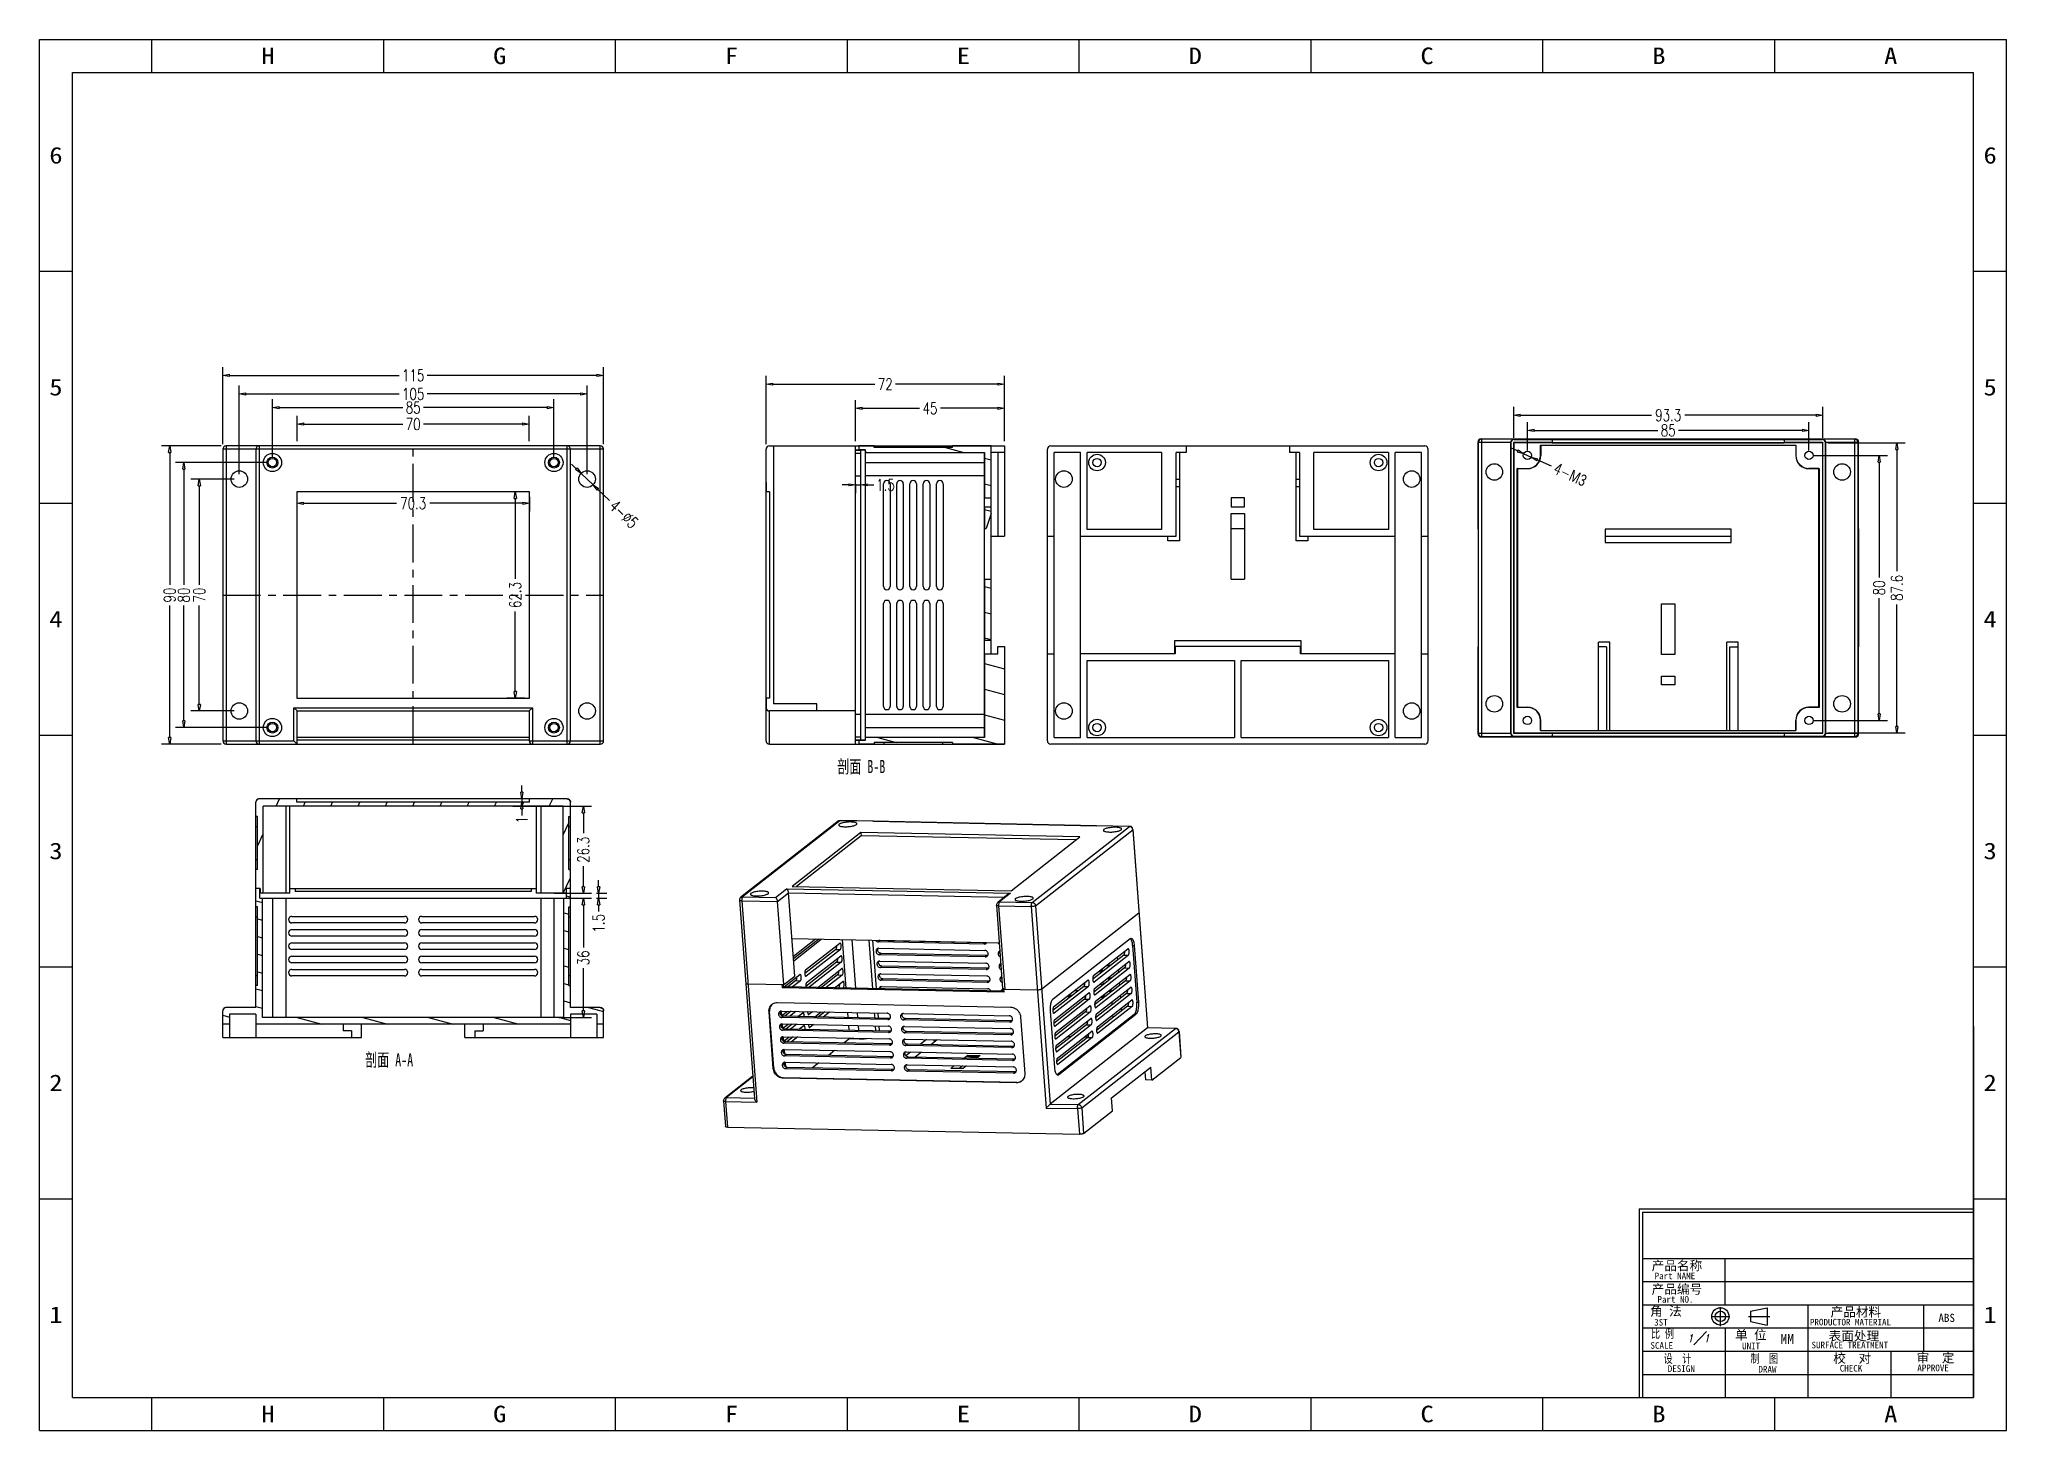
# Model space of a CAD drawing. Header units: millimetres. Extents: x -1671 to -1077, y 4621 to 5041.
import ezdxf
from ezdxf.enums import TextEntityAlignment as Align

# ---------------------------------------------------------------- set-up
doc = ezdxf.new("R2010")
doc.units = ezdxf.units.MM
doc.header["$LTSCALE"] = 0.5
doc.linetypes.add('CENTER', pattern=[50.8, 31.75, -6.35, 6.35, -6.35])
for name, color, linetype in [('02___PRT_ALL_AXES', 7, 'Continuous'), ('center', 1, 'CENTER'), ('dim', 3, 'Continuous'), ('text', 3, 'Continuous')]:
    doc.layers.add(name, color=color, linetype=linetype)
doc.styles.add('COMPLEX', font='complex', dxfattribs={"width": 0.7, "oblique": 10})
doc.styles.add('romans', font='romans.shx', dxfattribs={"width": 0.75, "bigfont": 'fangsong.shx'})
doc.styles.add('STYLE1', font='', dxfattribs={"height": 4.5})
doc.styles.add('TEXTSTYLE_0', font='txt', dxfattribs={"width": 0.8})
doc.styles.add('xs', font='simsun.ttc', dxfattribs={"width": 0.67})
doc.styles.add('仿宋', font='')
doc.styles.get('STYLE1').set_extended_font_data('仿宋_GB2312')
doc.styles.get('仿宋').set_extended_font_data('仿宋_GB2312')
doc.dimstyles.new('MSTD', dxfattribs={"dimtxt": 3.5, "dimasz": 2, "dimexe": 2.5, "dimexo": 1.5, "dimgap": 1, "dimtad": 0, "dimdsep": 46, "dimtxsty": 'romans', "dimblk": 'CLOSEDBLANK', "dimcen": 0, "dimclrd": 92, "dimclre": 92, "dimclrt": 3, "dimadec": 1, "dimazin": 2, "dimtfac": 0.5, "dimtmove": 0, "dimatfit": 3, "dimfxl": 0, "dimarcsym": 0})

msp = doc.modelspace()

# ---------------------------------------------------------------- texts
at = {"color": 3, "linetype": 'Continuous', "style": '仿宋'}
for s, height, p in [('产品名称', 2.8, (-1184.584, 4669.364)), ('产品编号', 2.8, (-1184.584, 4662.269)), ('角 法', 2.8, (-1185.058, 4655.654)), ('Part NO.', 2, (-1182.839, 4659.58)), ('产品材料', 2.8, (-1130.566, 4655.41)), ('单 位', 2.8, (-1159.415, 4648.454)), ('表面处理', 2.8, (-1131.14, 4648.155)), ('校  对', 2.8, (-1129.744, 4641.423)), ('审  定', 2.8, (-1104.591, 4641.531))]:
    msp.add_text(s, height=height, dxfattribs=at).set_placement(p)
at = {"color": 3, "style": '仿宋'}
for s, p in [('Part NAME', (-1183.689, 4666.674)), ('3ST', (-1183.815, 4652.668)), ('PRODUCTOR MATERIAL', (-1136.796, 4652.71)), ('SCALE', (-1184.942, 4645.668)), ('UNIT', (-1157.28, 4645.506)), ('SURFACE TREATMENT', (-1136.317, 4645.798)), ('DESIGN', (-1179.724, 4638.677)), ('DRAW', (-1152.344, 4638.486)), ('CHECK', (-1127.794, 4638.789)), ('APPROVE', (-1104.368, 4638.895))]:
    msp.add_text(s, height=2, dxfattribs=at).set_placement(p)
at = {"color": 3, "linetype": 'Continuous', "style": 'romans', "width": 0.75}
for s, p in [('比 例', (-1184.763, 4648.654)), ('设  计', (-1180.976, 4641.121)), ('制  图', (-1154.752, 4641.147))]:
    msp.add_text(s, height=2.8, dxfattribs=at).set_placement(p)
at = {"color": 6, "style": 'STYLE1'}
msp.add_text('ABS', height=2.4423, dxfattribs=at).set_placement((-1095.504, 4653.782), align=Align.CENTER)
at = {"color": 6, "style": '仿宋'}
msp.add_text('MM', height=3, dxfattribs=at).set_placement((-1145.7, 4647.097))
at = {"color": 2, "linetype": 'Continuous', "char_height": 3.9688, "width": 19.05, "attachment_point": 3, "line_spacing_factor": 0.9, "style": 'xs'}
for s, insert in [('剖面 B-B', (-1415.979, 4823.427)), ('剖面 A-A', (-1558.524, 4734.887))]:
    msp.add_mtext(s, dxfattribs=dict(at, insert=insert))
at = {"layer": 'text', "style": 'COMPLEX', "oblique": 15, "width": 0.7}
msp.add_text('1   1', height=2.25, dxfattribs=at).set_placement((-1173.609, 4647.703))

# ---------------------------------------------------------------- blocks, each defined once
blk = doc.blocks.new('SUN_6HWZ35TKK40GSGJE8VEUYAXIAKM')
at = {"color": 7, "linetype": 'Continuous'}
for p, q in [((-594, 420), (0, 420)), ((-594, 0), (-594, 420)), ((-560, 410), (-560, 420)), ((-490, 410), (-490, 420)), ((-420, 410), (-420, 420)), ((-350, 410), (-350, 420)), ((-280, 410), (-280, 420)), ((-210, 410), (-210, 420)), ((-140, 410), (-140, 420)), ((-70, 410), (-70, 420)), ((0, 0), (0, 420)), ((-584, 410), (-10, 410)), ((-584, 10), (-584, 410)), ((-10, 10), (-10, 410)), ((-594, 350), (-584, 350)), ((-10, 350), (0, 350)), ((-594, 280), (-584, 280)), ((-10, 280), (0, 280)), ((-594, 210), (-584, 210)), ((-10, 210), (0, 210)), ((-594, 140), (-584, 140)), ((-10, 140), (0, 140)), ((-594, 70), (-584, 70)), ((-10, 70), (0, 70)), ((-584, 10), (-10, 10)), ((-560, 0), (-560, 10)), ((-490, 0), (-490, 10)), ((-420, 0), (-420, 10)), ((-350, 0), (-350, 10)), ((-280, 0), (-280, 10)), ((-210, 0), (-210, 10)), ((-140, 0), (-140, 10)), ((-70, 0), (-70, 10)), ((-594, 0), (0, 0))]:
    blk.add_line(p, q, dxfattribs=at)
at = {"color": 2, "linetype": 'Continuous', "style": 'TEXTSTYLE_0'}
for s, width, p, p2 in [('H', 1.2, (-526.99, 412.53), (-522.99, 412.53)), ('G', 1.2, (-456.99, 412.53), (-452.99, 412.53)), ('F', 1.2, (-386.99, 412.53), (-382.99, 412.53)), ('E', 1.2, (-316.99, 412.53), (-312.99, 412.53)), ('D', 1.2, (-246.99, 412.53), (-242.99, 412.53)), ('C', 1.2, (-176.99, 412.53), (-172.99, 412.53)), ('B', 1.2, (-106.99, 412.53), (-102.99, 412.53)), ('A', 1.2, (-36.99, 412.53), (-32.99, 412.53)), ('6', 1.2, (-590.99, 382.5), (-586.99, 382.5)), ('6', 1.2, (-6.99, 382.5), (-2.99, 382.5)), ('5', 1.2, (-590.99, 312.5), (-586.99, 312.5)), ('5', 1.2, (-6.99, 312.5), (-2.99, 312.5)), ('4', 1.2, (-590.99, 242.5), (-586.99, 242.5)), ('4', 1.2, (-6.99, 242.5), (-2.99, 242.5)), ('3', 1.2, (-590.99, 172.5), (-586.99, 172.5)), ('3', 1.2, (-6.99, 172.5), (-2.99, 172.5)), ('2', 1.2, (-590.99, 102.5), (-586.99, 102.5)), ('2', 1.2, (-6.99, 102.5), (-2.99, 102.5)), ('1', 2.4, (-590.99, 32.5), (-586.99, 32.5)), ('1', 2.4, (-6.99, 32.5), (-2.99, 32.5)), ('H', 1.2, (-526.99, 2.53), (-522.99, 2.53)), ('G', 1.2, (-456.99, 2.53), (-452.99, 2.53)), ('F', 1.2, (-386.99, 2.53), (-382.99, 2.53)), ('E', 1.2, (-316.99, 2.53), (-312.99, 2.53)), ('D', 1.2, (-246.99, 2.53), (-242.99, 2.53)), ('C', 1.2, (-176.99, 2.53), (-172.99, 2.53)), ('B', 1.2, (-106.99, 2.53), (-102.99, 2.53)), ('A', 1.2, (-36.99, 2.53), (-32.99, 2.53))]:
    blk.add_text(s, height=5, dxfattribs=dict(at, width=width)).set_placement(p, p2, align=Align.FIT)
blk = doc.blocks.new('_ClosedBlank')
at = {"color": 0, "linetype": 'ByBlock', "lineweight": -2}
for p, q in [((-1, 0.17), (0, 0)), ((-1, 0.17), (-1, -0.17)), ((0, 0), (-1, -0.17))]:
    blk.add_line(p, q, dxfattribs=at)
blk = doc.blocks.new('*D3')
at = {"layer": 'Defpoints', "color": 0}
for p in [(-4312.28, 1794.83), (-4417.28, 1769.12), (-4312.28, 1769.12)]:
    blk.add_point(p, dxfattribs=at)
at = {"layer": 'dim', "color": 92, "lineweight": -2}
for p, q in [((-4417.28, 1770.62), (-4417.28, 1797.33)), ((-4415.28, 1794.83), (-4368.97, 1794.83)), ((-4314.28, 1794.83), (-4360.59, 1794.83)), ((-4312.28, 1770.62), (-4312.28, 1797.33))]:
    blk.add_line(p, q, dxfattribs=at)
at = {"layer": 'dim', "color": 92, "lineweight": -2, "xscale": 2, "yscale": 2, "zscale": 2, "rotation": 180}
blk.add_blockref('_ClosedBlank', (-4417.28, 1794.83), dxfattribs=at)
at = {"layer": 'dim', "color": 92, "lineweight": -2, "xscale": 2, "yscale": 2, "zscale": 2}
blk.add_blockref('_ClosedBlank', (-4312.28, 1794.83), dxfattribs=at)
at = {"layer": 'dim', "color": 3, "insert": (-4364.78, 1794.83), "char_height": 3.5, "attachment_point": 5, "style": 'romans'}
blk.add_mtext('105', dxfattribs=at)
blk = doc.blocks.new('*D4')
at = {"layer": 'Defpoints', "color": 0}
for p in [(-4307.28, 1800.43), (-4422.28, 1778.12), (-4307.28, 1778.12)]:
    blk.add_point(p, dxfattribs=at)
at = {"layer": 'dim', "color": 92, "lineweight": -2}
for p, q in [((-4422.28, 1779.62), (-4422.28, 1802.93)), ((-4420.28, 1800.43), (-4368.97, 1800.43)), ((-4309.28, 1800.43), (-4360.59, 1800.43)), ((-4307.28, 1779.62), (-4307.28, 1802.93))]:
    blk.add_line(p, q, dxfattribs=at)
at = {"layer": 'dim', "color": 92, "lineweight": -2, "xscale": 2, "yscale": 2, "zscale": 2, "rotation": 180}
blk.add_blockref('_ClosedBlank', (-4422.28, 1800.43), dxfattribs=at)
at = {"layer": 'dim', "color": 92, "lineweight": -2, "xscale": 2, "yscale": 2, "zscale": 2}
blk.add_blockref('_ClosedBlank', (-4307.28, 1800.43), dxfattribs=at)
at = {"layer": 'dim', "color": 3, "insert": (-4364.78, 1800.43), "char_height": 3.5, "attachment_point": 5, "style": 'romans'}
blk.add_mtext('115', dxfattribs=at)
blk = doc.blocks.new('*D5')
at = {"layer": 'Defpoints', "color": 0}
for p in [(-4421.28, 1779.12), (-4438.29, 1689.12), (-4421.28, 1689.12)]:
    blk.add_point(p, dxfattribs=at)
at = {"layer": 'dim', "color": 92, "lineweight": -2}
for p, q in [((-4422.78, 1779.12), (-4440.79, 1779.12)), ((-4438.29, 1777.12), (-4438.29, 1737.25)), ((-4438.29, 1691.12), (-4438.29, 1731)), ((-4422.78, 1689.12), (-4440.79, 1689.12))]:
    blk.add_line(p, q, dxfattribs=at)
at = {"layer": 'dim', "color": 92, "lineweight": -2, "xscale": 2, "yscale": 2, "zscale": 2}
for p, rotation in [((-4438.29, 1779.12), 90), ((-4438.29, 1689.12), 270)]:
    blk.add_blockref('_ClosedBlank', p, dxfattribs=dict(at, rotation=rotation))
at = {"layer": 'dim', "color": 3, "insert": (-4438.29, 1734.12), "char_height": 3.5, "attachment_point": 5, "rotation": 90, "style": 'romans'}
blk.add_mtext('90', dxfattribs=at)
blk = doc.blocks.new('*D6')
at = {"layer": 'Defpoints', "color": 0}
for p in [(-4417.28, 1769.12), (-4429.38, 1699.12), (-4417.28, 1699.12)]:
    blk.add_point(p, dxfattribs=at)
at = {"layer": 'dim', "color": 92, "lineweight": -2}
for p, q in [((-4418.78, 1769.12), (-4431.88, 1769.12)), ((-4429.38, 1767.12), (-4429.38, 1737.25)), ((-4429.38, 1701.12), (-4429.38, 1731)), ((-4418.78, 1699.12), (-4431.88, 1699.12))]:
    blk.add_line(p, q, dxfattribs=at)
at = {"layer": 'dim', "color": 92, "lineweight": -2, "xscale": 2, "yscale": 2, "zscale": 2}
for p, rotation in [((-4429.38, 1769.12), 90), ((-4429.38, 1699.12), 270)]:
    blk.add_blockref('_ClosedBlank', p, dxfattribs=dict(at, rotation=rotation))
at = {"layer": 'dim', "color": 3, "insert": (-4429.38, 1734.12), "char_height": 3.5, "attachment_point": 5, "rotation": 90, "style": 'romans'}
blk.add_mtext('70', dxfattribs=at)
blk = doc.blocks.new('*D7')
at = {"layer": 'Defpoints', "color": 0}
for p in [(-4322.28, 1790.72), (-4407.28, 1774.12), (-4322.28, 1774.12)]:
    blk.add_point(p, dxfattribs=at)
at = {"layer": 'dim', "color": 92, "lineweight": -2}
for p, q in [((-4407.28, 1775.62), (-4407.28, 1793.22)), ((-4405.28, 1790.72), (-4367.9, 1790.72)), ((-4324.28, 1790.72), (-4361.65, 1790.72)), ((-4322.28, 1775.62), (-4322.28, 1793.22))]:
    blk.add_line(p, q, dxfattribs=at)
at = {"layer": 'dim', "color": 92, "lineweight": -2, "xscale": 2, "yscale": 2, "zscale": 2, "rotation": 180}
blk.add_blockref('_ClosedBlank', (-4407.28, 1790.72), dxfattribs=at)
at = {"layer": 'dim', "color": 92, "lineweight": -2, "xscale": 2, "yscale": 2, "zscale": 2}
blk.add_blockref('_ClosedBlank', (-4322.28, 1790.72), dxfattribs=at)
at = {"layer": 'dim', "color": 3, "insert": (-4364.78, 1790.72), "char_height": 3.5, "attachment_point": 5, "style": 'romans'}
blk.add_mtext('85', dxfattribs=at)
blk = doc.blocks.new('*D8')
at = {"layer": 'Defpoints', "color": 0}
for p in [(-4407.28, 1774.12), (-4434.03, 1694.12), (-4407.28, 1694.12)]:
    blk.add_point(p, dxfattribs=at)
at = {"layer": 'dim', "color": 92, "lineweight": -2}
for p, q in [((-4408.78, 1774.12), (-4436.53, 1774.12)), ((-4434.03, 1772.12), (-4434.03, 1737.25)), ((-4434.03, 1696.12), (-4434.03, 1731)), ((-4408.78, 1694.12), (-4436.53, 1694.12))]:
    blk.add_line(p, q, dxfattribs=at)
at = {"layer": 'dim', "color": 92, "lineweight": -2, "xscale": 2, "yscale": 2, "zscale": 2}
for p, rotation in [((-4434.03, 1774.12), 90), ((-4434.03, 1694.12), 270)]:
    blk.add_blockref('_ClosedBlank', p, dxfattribs=dict(at, rotation=rotation))
at = {"layer": 'dim', "color": 3, "insert": (-4434.03, 1734.12), "char_height": 3.5, "attachment_point": 5, "rotation": 90, "style": 'romans'}
blk.add_mtext('80', dxfattribs=at)
blk = doc.blocks.new('*D9')
at = {"layer": 'Defpoints', "color": 0}
for p in [(-4399.93, 1765.27), (-4329.63, 1765.27), (-4329.63, 1761.82)]:
    blk.add_point(p, dxfattribs=at)
at = {"layer": 'dim', "color": 92, "lineweight": -2}
for p, q in [((-4399.93, 1763.77), (-4399.93, 1759.32)), ((-4397.93, 1761.82), (-4369.78, 1761.82)), ((-4331.63, 1761.82), (-4359.78, 1761.82)), ((-4329.63, 1763.77), (-4329.63, 1759.32))]:
    blk.add_line(p, q, dxfattribs=at)
at = {"layer": 'dim', "color": 92, "lineweight": -2, "xscale": 2, "yscale": 2, "zscale": 2, "rotation": 180}
blk.add_blockref('_ClosedBlank', (-4399.93, 1761.82), dxfattribs=at)
at = {"layer": 'dim', "color": 92, "lineweight": -2, "xscale": 2, "yscale": 2, "zscale": 2}
blk.add_blockref('_ClosedBlank', (-4329.63, 1761.82), dxfattribs=at)
at = {"layer": 'dim', "color": 3, "insert": (-4364.78, 1761.82), "char_height": 3.5, "attachment_point": 5, "style": 'romans'}
blk.add_mtext('70.3', dxfattribs=at)
blk = doc.blocks.new('*D10')
at = {"layer": 'Defpoints', "color": 0}
for p in [(-4329.63, 1765.27), (-4333.97, 1702.97), (-4329.63, 1702.97)]:
    blk.add_point(p, dxfattribs=at)
at = {"layer": 'dim', "color": 92, "lineweight": -2}
for p, q in [((-4331.13, 1765.27), (-4336.47, 1765.27)), ((-4333.97, 1763.27), (-4333.97, 1739.06)), ((-4333.97, 1704.97), (-4333.97, 1729.18)), ((-4331.13, 1702.97), (-4336.47, 1702.97))]:
    blk.add_line(p, q, dxfattribs=at)
at = {"layer": 'dim', "color": 92, "lineweight": -2, "xscale": 2, "yscale": 2, "zscale": 2}
for p, rotation in [((-4333.97, 1765.27), 90), ((-4333.97, 1702.97), 270)]:
    blk.add_blockref('_ClosedBlank', p, dxfattribs=dict(at, rotation=rotation))
at = {"layer": 'dim', "color": 3, "insert": (-4333.97, 1734.12), "char_height": 3.5, "attachment_point": 5, "rotation": 90, "style": 'romans'}
blk.add_mtext('62.3', dxfattribs=at)
blk = doc.blocks.new('*D11')
at = {"layer": 'Defpoints', "color": 0}
for p in [(-4399.78, 1785.72), (-4399.78, 1779.12), (-4329.78, 1779.12)]:
    blk.add_point(p, dxfattribs=at)
at = {"layer": 'dim', "color": 92, "lineweight": -2}
for p, q in [((-4399.78, 1780.62), (-4399.78, 1788.22)), ((-4329.78, 1780.62), (-4329.78, 1788.22)), ((-4397.78, 1785.72), (-4367.9, 1785.72)), ((-4331.78, 1785.72), (-4361.65, 1785.72))]:
    blk.add_line(p, q, dxfattribs=at)
at = {"layer": 'dim', "color": 92, "lineweight": -2, "xscale": 2, "yscale": 2, "zscale": 2, "rotation": 180}
blk.add_blockref('_ClosedBlank', (-4399.78, 1785.72), dxfattribs=at)
at = {"layer": 'dim', "color": 92, "lineweight": -2, "xscale": 2, "yscale": 2, "zscale": 2}
blk.add_blockref('_ClosedBlank', (-4329.78, 1785.72), dxfattribs=at)
at = {"layer": 'dim', "color": 3, "insert": (-4364.78, 1785.72), "char_height": 3.5, "attachment_point": 5, "style": 'romans'}
blk.add_mtext('70', dxfattribs=at)
blk = doc.blocks.new('*D12')
at = {"layer": 'Defpoints', "color": 0}
for p in [(-4258.23, 1797.78), (-4258.23, 1778.12), (-4186.23, 1779.12)]:
    blk.add_point(p, dxfattribs=at)
at = {"layer": 'dim', "color": 92, "lineweight": -2}
for p, q in [((-4258.23, 1779.62), (-4258.23, 1800.28)), ((-4186.23, 1780.62), (-4186.23, 1800.28)), ((-4256.23, 1797.78), (-4225.36, 1797.78)), ((-4188.23, 1797.78), (-4219.11, 1797.78))]:
    blk.add_line(p, q, dxfattribs=at)
at = {"layer": 'dim', "color": 92, "lineweight": -2, "xscale": 2, "yscale": 2, "zscale": 2, "rotation": 180}
blk.add_blockref('_ClosedBlank', (-4258.23, 1797.78), dxfattribs=at)
at = {"layer": 'dim', "color": 92, "lineweight": -2, "xscale": 2, "yscale": 2, "zscale": 2}
blk.add_blockref('_ClosedBlank', (-4186.23, 1797.78), dxfattribs=at)
at = {"layer": 'dim', "color": 3, "insert": (-4222.23, 1797.78), "char_height": 3.5, "attachment_point": 5, "style": 'romans'}
blk.add_mtext('72', dxfattribs=at)
blk = doc.blocks.new('*D13')
at = {"layer": 'Defpoints', "color": 0}
for p in [(-4186.23, 1790.49), (-4231.23, 1779.12), (-4186.23, 1779.12)]:
    blk.add_point(p, dxfattribs=at)
at = {"layer": 'dim', "color": 92, "lineweight": -2}
for p, q in [((-4231.23, 1780.62), (-4231.23, 1792.99)), ((-4229.23, 1790.49), (-4211.86, 1790.49)), ((-4188.23, 1790.49), (-4205.61, 1790.49)), ((-4186.23, 1780.62), (-4186.23, 1792.99))]:
    blk.add_line(p, q, dxfattribs=at)
at = {"layer": 'dim', "color": 92, "lineweight": -2, "xscale": 2, "yscale": 2, "zscale": 2, "rotation": 180}
blk.add_blockref('_ClosedBlank', (-4231.23, 1790.49), dxfattribs=at)
at = {"layer": 'dim', "color": 92, "lineweight": -2, "xscale": 2, "yscale": 2, "zscale": 2}
blk.add_blockref('_ClosedBlank', (-4186.23, 1790.49), dxfattribs=at)
at = {"layer": 'dim', "color": 3, "insert": (-4208.73, 1790.49), "char_height": 3.5, "attachment_point": 5, "style": 'romans'}
blk.add_mtext('45', dxfattribs=at)
blk = doc.blocks.new('*D14')
at = {"layer": 'Defpoints', "color": 0}
for p in [(-4231.23, 1769.12), (-4229.73, 1769.12), (-4229.73, 1767.38)]:
    blk.add_point(p, dxfattribs=at)
at = {"layer": 'dim', "color": 92, "lineweight": -2}
for p, q in [((-4233.23, 1767.38), (-4235.23, 1767.38)), ((-4231.23, 1767.62), (-4231.23, 1764.88)), ((-4231.23, 1767.38), (-4229.73, 1767.38)), ((-4229.73, 1767.62), (-4229.73, 1764.88)), ((-4227.73, 1767.38), (-4225.73, 1767.38))]:
    blk.add_line(p, q, dxfattribs=at)
at = {"layer": 'dim', "color": 92, "lineweight": -2, "xscale": 2, "yscale": 2, "zscale": 2}
blk.add_blockref('_ClosedBlank', (-4231.23, 1767.38), dxfattribs=at)
at = {"layer": 'dim', "color": 92, "lineweight": -2, "xscale": 2, "yscale": 2, "zscale": 2, "rotation": 180}
blk.add_blockref('_ClosedBlank', (-4229.73, 1767.38), dxfattribs=at)
at = {"layer": 'dim', "color": 3, "insert": (-4222.17, 1767.38), "char_height": 3.5, "attachment_point": 5, "style": 'romans'}
blk.add_mtext('1.5', dxfattribs=at)
blk = doc.blocks.new('*D15')
at = {"layer": 'Defpoints', "color": 0}
for p in [(-4314.09, 1770.85), (-4310.47, 1767.39)]:
    blk.add_point(p, dxfattribs=at)
at = {"layer": 'dim', "color": 92, "lineweight": -2}
for p, q in [((-4315.53, 1772.23), (-4316.98, 1773.61)), ((-4314.09, 1770.85), (-4310.47, 1767.39)), ((-4305.48, 1762.62), (-4309.02, 1766.01))]:
    blk.add_line(p, q, dxfattribs=at)
at = {"layer": 'dim', "color": 92, "lineweight": -2, "xscale": 2, "yscale": 2, "zscale": 2}
for p, rotation in [((-4314.09, 1770.85), 316.3166059740316), ((-4310.47, 1767.39), 136.3166059740315)]:
    blk.add_blockref('_ClosedBlank', p, dxfattribs=dict(at, rotation=rotation))
at = {"layer": 'dim', "color": 3, "insert": (-4301.18, 1758.52), "char_height": 3.5, "attachment_point": 5, "rotation": 316.31661, "style": 'romans'}
blk.add_mtext('4-∅5', dxfattribs=at)
blk = doc.blocks.new('*D16')
at = {"layer": 'Defpoints', "color": 0}
for p in [(-4331.98, 1671.58), (-4329.63, 1672.58), (-4329.63, 1671.58)]:
    blk.add_point(p, dxfattribs=at)
at = {"layer": 'dim', "color": 92, "lineweight": -2}
for p, q in [((-4331.98, 1674.58), (-4331.98, 1676.58)), ((-4331.13, 1672.58), (-4334.48, 1672.58)), ((-4331.13, 1671.58), (-4334.48, 1671.58)), ((-4331.98, 1672.58), (-4331.98, 1671.58)), ((-4331.98, 1669.58), (-4331.98, 1667.58))]:
    blk.add_line(p, q, dxfattribs=at)
at = {"layer": 'dim', "color": 92, "lineweight": -2, "xscale": 2, "yscale": 2, "zscale": 2}
for p, rotation in [((-4331.98, 1672.58), 270), ((-4331.98, 1671.58), 90)]:
    blk.add_blockref('_ClosedBlank', p, dxfattribs=dict(at, rotation=rotation))
at = {"layer": 'dim', "color": 3, "insert": (-4331.98, 1666.27), "char_height": 3.5, "attachment_point": 5, "rotation": 90, "style": 'romans'}
blk.add_mtext('1', dxfattribs=at)
blk = doc.blocks.new('*D17')
at = {"layer": 'Defpoints', "color": 0}
for p in [(-4322.28, 1642.58), (-4322.28, 1606.58), (-4313.4, 1606.58)]:
    blk.add_point(p, dxfattribs=at)
at = {"layer": 'dim', "color": 92, "lineweight": -2}
for p, q in [((-4320.78, 1642.58), (-4310.9, 1642.58)), ((-4313.4, 1640.58), (-4313.4, 1627.71)), ((-4313.4, 1608.58), (-4313.4, 1621.46)), ((-4320.78, 1606.58), (-4310.9, 1606.58))]:
    blk.add_line(p, q, dxfattribs=at)
at = {"layer": 'dim', "color": 92, "lineweight": -2, "xscale": 2, "yscale": 2, "zscale": 2}
for p, rotation in [((-4313.4, 1642.58), 90), ((-4313.4, 1606.58), 270)]:
    blk.add_blockref('_ClosedBlank', p, dxfattribs=dict(at, rotation=rotation))
at = {"layer": 'dim', "color": 3, "insert": (-4313.4, 1624.58), "char_height": 3.5, "attachment_point": 5, "rotation": 90, "style": 'romans'}
blk.add_mtext('36', dxfattribs=at)
blk = doc.blocks.new('*D18')
at = {"layer": 'Defpoints', "color": 0}
for p in [(-4336.17, 1670.38), (-4313.4, 1670.38), (-4323.72, 1644.08)]:
    blk.add_point(p, dxfattribs=at)
at = {"layer": 'dim', "color": 92, "lineweight": -2}
for p, q in [((-4334.67, 1670.38), (-4310.9, 1670.38)), ((-4313.4, 1668.38), (-4313.4, 1662.23)), ((-4313.4, 1646.08), (-4313.4, 1652.23)), ((-4322.22, 1644.08), (-4310.9, 1644.08))]:
    blk.add_line(p, q, dxfattribs=at)
at = {"layer": 'dim', "color": 92, "lineweight": -2, "xscale": 2, "yscale": 2, "zscale": 2}
for p, rotation in [((-4313.4, 1670.38), 90), ((-4313.4, 1644.08), 270)]:
    blk.add_blockref('_ClosedBlank', p, dxfattribs=dict(at, rotation=rotation))
at = {"layer": 'dim', "color": 3, "insert": (-4313.4, 1657.23), "char_height": 3.5, "attachment_point": 5, "rotation": 90, "style": 'romans'}
blk.add_mtext('26.3', dxfattribs=at)
blk = doc.blocks.new('*D2')
at = {"layer": 'Defpoints', "color": 0}
for p in [(-4310.9, 1644.08), (-4310.9, 1642.58), (-4308.79, 1642.58)]:
    blk.add_point(p, dxfattribs=at)
at = {"layer": 'dim', "color": 92, "lineweight": -2}
for p, q in [((-4308.79, 1646.08), (-4308.79, 1648.08)), ((-4309.4, 1644.08), (-4306.29, 1644.08)), ((-4309.4, 1642.58), (-4306.29, 1642.58)), ((-4308.79, 1644.08), (-4308.79, 1642.58)), ((-4308.79, 1640.58), (-4308.79, 1638.58))]:
    blk.add_line(p, q, dxfattribs=at)
at = {"layer": 'dim', "color": 92, "lineweight": -2, "xscale": 2, "yscale": 2, "zscale": 2}
for p, rotation in [((-4308.79, 1644.08), 270), ((-4308.79, 1642.58), 90)]:
    blk.add_blockref('_ClosedBlank', p, dxfattribs=dict(at, rotation=rotation))
at = {"layer": 'dim', "color": 3, "insert": (-4308.79, 1635.02), "char_height": 3.5, "attachment_point": 5, "rotation": 90, "style": 'romans'}
blk.add_mtext('1.5', dxfattribs=at)
blk = doc.blocks.new('*D19')
at = {"layer": 'Defpoints', "color": 0}
for p in [(-3939.19, 1788.4), (-4032.49, 1780.08), (-3939.19, 1780.08)]:
    blk.add_point(p, dxfattribs=at)
at = {"layer": 'dim', "color": 92, "lineweight": -2}
for p, q in [((-4032.49, 1781.58), (-4032.49, 1790.9)), ((-4030.49, 1788.4), (-3990.84, 1788.4)), ((-3941.19, 1788.4), (-3980.84, 1788.4)), ((-3939.19, 1781.58), (-3939.19, 1790.9))]:
    blk.add_line(p, q, dxfattribs=at)
at = {"layer": 'dim', "color": 92, "lineweight": -2, "xscale": 2, "yscale": 2, "zscale": 2, "rotation": 180}
blk.add_blockref('_ClosedBlank', (-4032.49, 1788.4), dxfattribs=at)
at = {"layer": 'dim', "color": 92, "lineweight": -2, "xscale": 2, "yscale": 2, "zscale": 2}
blk.add_blockref('_ClosedBlank', (-3939.19, 1788.4), dxfattribs=at)
at = {"layer": 'dim', "color": 3, "insert": (-3985.84, 1788.4), "char_height": 3.5, "attachment_point": 5, "style": 'romans'}
blk.add_mtext('93.3', dxfattribs=at)
blk = doc.blocks.new('*D20')
at = {"layer": 'Defpoints', "color": 0}
for p in [(-3939.19, 1780.08), (-3939.19, 1692.48), (-3916.8, 1692.48)]:
    blk.add_point(p, dxfattribs=at)
at = {"layer": 'dim', "color": 92, "lineweight": -2}
for p, q in [((-3937.69, 1780.08), (-3914.3, 1780.08)), ((-3916.8, 1778.08), (-3916.8, 1741.28)), ((-3916.8, 1694.48), (-3916.8, 1731.28)), ((-3937.69, 1692.48), (-3914.3, 1692.48))]:
    blk.add_line(p, q, dxfattribs=at)
at = {"layer": 'dim', "color": 92, "lineweight": -2, "xscale": 2, "yscale": 2, "zscale": 2}
for p, rotation in [((-3916.8, 1780.08), 90), ((-3916.8, 1692.48), 270)]:
    blk.add_blockref('_ClosedBlank', p, dxfattribs=dict(at, rotation=rotation))
at = {"layer": 'dim', "color": 3, "insert": (-3916.8, 1736.28), "char_height": 3.5, "attachment_point": 5, "rotation": 90, "style": 'romans'}
blk.add_mtext('87.6', dxfattribs=at)
blk = doc.blocks.new('*D21')
at = {"layer": 'Defpoints', "color": 0}
for p in [(-3943.34, 1783.81), (-4028.34, 1776.28), (-3943.34, 1776.28)]:
    blk.add_point(p, dxfattribs=at)
at = {"layer": 'dim', "color": 92, "lineweight": -2}
for p, q in [((-4028.34, 1777.78), (-4028.34, 1786.31)), ((-4026.34, 1783.81), (-3988.96, 1783.81)), ((-3945.34, 1783.81), (-3982.71, 1783.81)), ((-3943.34, 1777.78), (-3943.34, 1786.31))]:
    blk.add_line(p, q, dxfattribs=at)
at = {"layer": 'dim', "color": 92, "lineweight": -2, "xscale": 2, "yscale": 2, "zscale": 2, "rotation": 180}
blk.add_blockref('_ClosedBlank', (-4028.34, 1783.81), dxfattribs=at)
at = {"layer": 'dim', "color": 92, "lineweight": -2, "xscale": 2, "yscale": 2, "zscale": 2}
blk.add_blockref('_ClosedBlank', (-3943.34, 1783.81), dxfattribs=at)
at = {"layer": 'dim', "color": 3, "insert": (-3985.84, 1783.81), "char_height": 3.5, "attachment_point": 5, "style": 'romans'}
blk.add_mtext('85', dxfattribs=at)
blk = doc.blocks.new('*D22')
at = {"layer": 'Defpoints', "color": 0}
for p in [(-3943.34, 1776.28), (-3943.34, 1696.28), (-3922.14, 1696.28)]:
    blk.add_point(p, dxfattribs=at)
at = {"layer": 'dim', "color": 92, "lineweight": -2}
for p, q in [((-3941.84, 1776.28), (-3919.64, 1776.28)), ((-3922.14, 1774.28), (-3922.14, 1739.4)), ((-3922.14, 1698.28), (-3922.14, 1733.15)), ((-3941.84, 1696.28), (-3919.64, 1696.28))]:
    blk.add_line(p, q, dxfattribs=at)
at = {"layer": 'dim', "color": 92, "lineweight": -2, "xscale": 2, "yscale": 2, "zscale": 2}
for p, rotation in [((-3922.14, 1776.28), 90), ((-3922.14, 1696.28), 270)]:
    blk.add_blockref('_ClosedBlank', p, dxfattribs=dict(at, rotation=rotation))
at = {"layer": 'dim', "color": 3, "insert": (-3922.14, 1736.28), "char_height": 3.5, "attachment_point": 5, "rotation": 90, "style": 'romans'}
blk.add_mtext('80', dxfattribs=at)
blk = doc.blocks.new('*D23')
at = {"layer": 'Defpoints', "color": 0}
for p in [(-4029.48, 1776.79), (-4027.2, 1775.76)]:
    blk.add_point(p, dxfattribs=at)
at = {"layer": 'dim', "color": 92, "lineweight": -2}
for p, q in [((-4031.3, 1777.61), (-4033.12, 1778.43)), ((-4029.48, 1776.79), (-4027.2, 1775.76)), ((-4021.05, 1773), (-4025.37, 1774.94))]:
    blk.add_line(p, q, dxfattribs=at)
at = {"layer": 'dim', "color": 92, "lineweight": -2, "xscale": 2, "yscale": 2, "zscale": 2}
for p, rotation in [((-4029.48, 1776.79), 335.7683652961487), ((-4027.2, 1775.76), 155.7683652961487)]:
    blk.add_blockref('_ClosedBlank', p, dxfattribs=dict(at, rotation=rotation))
at = {"layer": 'dim', "color": 3, "insert": (-4015.45, 1770.48), "char_height": 3.5, "attachment_point": 5, "rotation": 335.76837, "style": 'romans'}
blk.add_mtext('4-{\\fArial|b0|i0|c0|p32;M3}', dxfattribs=at)

# ---------------------------------------------------------------- dimensions: what is measured, and where the dimension line sits
at = {"layer": 'dim'}
for base, p1, p2, picture, middle in [((-1501.024, 4939.513), (-1616.024, 4917.206), (-1501.024, 4917.206), '*D4', (-1558.524, 4939.513)), ((-1506.024, 4933.915), (-1611.024, 4908.206), (-1506.024, 4908.206), '*D3', (-1558.524, 4933.915)), ((-1451.979, 4936.868), (-1379.979, 4918.206), (-1451.979, 4917.206), '*D12', (-1415.979, 4936.868)), ((-1516.024, 4929.806), (-1601.024, 4913.206), (-1516.024, 4913.206), '*D7', (-1558.524, 4929.806)), ((-1379.979, 4929.572), (-1424.979, 4918.206), (-1379.979, 4918.206), '*D13', (-1402.479, 4929.572)), ((-1593.524, 4924.801), (-1523.524, 4918.206), (-1593.524, 4918.206), '*D11', (-1558.524, 4924.801)), ((-1132.931, 4927.485), (-1226.231, 4919.162), (-1132.931, 4919.162), '*D19', (-1179.581, 4927.485)), ((-1137.081, 4922.898), (-1222.081, 4915.362), (-1137.081, 4915.362), '*D21', (-1179.581, 4922.898)), ((-1423.479, 4906.47), (-1424.979, 4908.206), (-1423.479, 4908.206), '*D14', (-1415.916, 4906.47)), ((-1523.374, 4900.909), (-1593.674, 4904.356), (-1523.374, 4904.356), '*D9', (-1558.524, 4900.909))]:
    dim = msp.add_linear_dim(base=base, p1=p1, p2=p2, dimstyle='MSTD', dxfattribs=at)
    dim.commit()
    dim.dimension.update_dxf_attribs({"geometry": picture, "text_midpoint": middle, "insert": (2806.255, 3139.085)})
for base, p1, p2, picture, middle in [((-1110.549, 4831.562), (-1132.931, 4919.162), (-1132.931, 4831.562), '*D20', (-1110.549, 4875.362)), ((-1632.038, 4828.206), (-1615.024, 4918.206), (-1615.024, 4828.206), '*D5', (-1632.038, 4873.206)), ((-1627.771, 4833.206), (-1601.024, 4913.206), (-1601.024, 4833.206), '*D8', (-1627.771, 4873.206)), ((-1115.882, 4835.362), (-1137.081, 4915.362), (-1137.081, 4835.362), '*D22', (-1115.882, 4875.362)), ((-1623.122, 4838.206), (-1611.024, 4908.206), (-1611.024, 4838.206), '*D6', (-1623.122, 4873.206)), ((-1527.716, 4842.056), (-1523.374, 4904.356), (-1523.374, 4842.056), '*D10', (-1527.716, 4873.206)), ((-1525.727, 4810.666), (-1523.374, 4811.666), (-1523.374, 4810.666), '*D16', (-1525.727, 4805.353)), ((-1507.142, 4809.466), (-1517.464, 4783.166), (-1529.915, 4809.466), '*D18', (-1507.142, 4796.316)), ((-1502.532, 4781.666), (-1504.642, 4783.166), (-1504.642, 4781.666), '*D2', (-1502.532, 4774.103)), ((-1507.145, 4745.666), (-1516.024, 4781.666), (-1516.024, 4745.666), '*D17', (-1507.145, 4763.666))]:
    dim = msp.add_linear_dim(base=base, p1=p1, p2=p2, angle=90, dimstyle='MSTD', dxfattribs=at)
    dim.commit()
    dim.dimension.update_dxf_attribs({"geometry": picture, "text_midpoint": middle, "insert": (2806.255, 3139.085)})
for p1, p2, text, picture, middle in [((-1507.831, 4909.932), (-1504.216, 4906.479), '4-<>', '*D15', (-1494.928, 4897.609)), ((-1223.22, 4915.875), (-1220.941, 4914.849), '4-{\\fArial|b0|i0|c0|p32;M3}', '*D23', (-1209.19, 4909.56))]:
    dim = msp.add_diameter_dim_2p(p1=p1, p2=p2, text=text, dimstyle='MSTD', dxfattribs=at)
    dim.commit()
    dim.dimension.update_dxf_attribs({"geometry": picture, "text_midpoint": middle, "dimtype": 131, "insert": (2806.255, 3139.085)})

# ---------------------------------------------------------------- hatches: boundary and pattern name
at = {"linetype": 'Continuous'}
h = msp.add_hatch(dxfattribs=at)
h.set_pattern_fill('DEFAULT__2', color=2, scale=7.483545, angle=165, style=0, pattern_type=0)
h.set_pattern_definition([(165, (-1724.813, 4594.691), (-1.93688, -7.22855), [])])
edge = h.paths.add_edge_path()
edge.add_line((-1379.979, 4857.656), (-1379.979, 4828.206))
edge.add_line((-1379.979, 4828.206), (-1395.679, 4828.206))
edge.add_line((-1395.679, 4828.706), (-1395.679, 4828.206))
edge.add_line((-1395.679, 4828.706), (-1419.379, 4828.706))
edge.add_line((-1419.379, 4828.706), (-1419.379, 4828.206))
edge.add_line((-1419.379, 4828.206), (-1423.979, 4828.206))
edge.add_line((-1423.979, 4829.406), (-1423.979, 4828.206))
edge.add_line((-1421.979, 4829.406), (-1423.979, 4829.406))
edge.add_line((-1421.979, 4829.406), (-1421.979, 4830.206))
edge.add_line((-1385.979, 4830.206), (-1421.979, 4830.206))
edge.add_line((-1385.979, 4855.456), (-1385.979, 4830.206))
edge.add_line((-1385.979, 4855.456), (-1381.979, 4855.456))
edge.add_line((-1381.979, 4855.456), (-1381.979, 4857.656))
edge.add_line((-1381.979, 4857.656), (-1379.979, 4857.656))
edge = h.paths.add_edge_path()
edge.add_line((-1383.979, 4918.206), (-1395.679, 4918.206))
edge.add_line((-1383.979, 4902.506), (-1383.979, 4918.206))
edge.add_line((-1385.979, 4902.506), (-1383.979, 4902.506))
edge.add_line((-1385.979, 4916.206), (-1385.979, 4902.506))
edge.add_line((-1421.979, 4916.206), (-1385.979, 4916.206))
edge.add_line((-1421.979, 4916.206), (-1421.979, 4917.006))
edge.add_line((-1421.979, 4917.006), (-1423.979, 4917.006))
edge.add_line((-1423.979, 4918.206), (-1423.979, 4917.006))
edge.add_line((-1419.379, 4918.206), (-1423.979, 4918.206))
edge.add_line((-1419.379, 4917.706), (-1419.379, 4918.206))
edge.add_line((-1395.679, 4917.706), (-1419.379, 4917.706))
edge.add_line((-1395.679, 4917.706), (-1395.679, 4918.206))
edge = h.paths.add_edge_path()
edge.add_line((-1383.979, 4859.456), (-1383.979, 4878.006))
edge.add_line((-1383.979, 4859.456), (-1385.979, 4859.456))
edge.add_line((-1385.979, 4878.006), (-1385.979, 4859.456))
edge.add_line((-1385.979, 4878.006), (-1383.979, 4878.006))
edge = h.paths.add_edge_path()
edge.add_line((-1383.979, 4897.806), (-1383.979, 4899.806))
edge.add_line((-1383.979, 4897.806), (-1385.479, 4893.306))
edge.add_line((-1385.979, 4893.306), (-1385.479, 4893.306))
edge.add_line((-1385.979, 4899.806), (-1385.979, 4893.306))
edge.add_line((-1385.979, 4899.806), (-1383.979, 4899.806))
h = msp.add_hatch(dxfattribs=at)
h.set_pattern_fill('A', color=2, scale=7.475614, angle=245, style=0, pattern_type=0)
h.set_pattern_definition([(245, (-1724.813, 4594.691), (6.7752, -3.15933), [])])
edge = h.paths.add_edge_path()
edge.add_line((-1511.024, 4784.666), (-1512.324, 4784.666))
edge.add_line((-1512.324, 4784.666), (-1512.324, 4783.166))
edge.add_line((-1512.324, 4783.166), (-1513.224, 4783.166))
edge.add_line((-1513.224, 4783.166), (-1513.224, 4809.466))
edge.add_line((-1513.224, 4809.466), (-1603.824, 4809.466))
edge.add_line((-1603.824, 4783.166), (-1603.824, 4809.466))
edge.add_line((-1603.824, 4783.166), (-1604.724, 4783.166))
edge.add_line((-1604.724, 4784.666), (-1604.724, 4783.166))
edge.add_line((-1604.724, 4784.666), (-1606.024, 4784.666))
edge.add_line((-1606.024, 4784.666), (-1606.024, 4790.366))
edge.add_line((-1605.524, 4790.366), (-1606.024, 4790.366))
edge.add_line((-1605.524, 4790.366), (-1605.524, 4806.366))
edge.add_line((-1605.524, 4806.366), (-1606.024, 4806.366))
edge.add_line((-1606.024, 4806.366), (-1606.024, 4810.666))
edge.add_spline(control_points=[(-1605.024, 4811.666), (-1605.609, 4811.666), (-1606.024, 4811.251), (-1606.024, 4810.666)], knot_values=[0, 0, 0, 0, 1, 1, 1, 1], weights=[1, 0.8047379, 0.8047379, 1], degree=3, periodic=0)
edge.add_line((-1593.674, 4811.666), (-1605.024, 4811.666))
edge.add_line((-1593.674, 4810.666), (-1593.674, 4811.666))
edge.add_line((-1523.374, 4810.666), (-1593.674, 4810.666))
edge.add_line((-1523.374, 4810.666), (-1523.374, 4811.666))
edge.add_line((-1512.024, 4811.666), (-1523.374, 4811.666))
edge.add_spline(control_points=[(-1512.024, 4811.666), (-1511.438, 4811.666), (-1511.024, 4811.251), (-1511.024, 4810.666)], knot_values=[0, 0, 0, 0, 1, 1, 1, 1], weights=[1, 0.8047379, 0.8047379, 1], degree=3, periodic=0)
edge.add_line((-1511.024, 4806.366), (-1511.024, 4810.666))
edge.add_line((-1511.524, 4806.366), (-1511.024, 4806.366))
edge.add_line((-1511.524, 4790.366), (-1511.524, 4806.366))
edge.add_line((-1511.524, 4790.366), (-1511.024, 4790.366))
edge.add_line((-1511.024, 4784.666), (-1511.024, 4790.366))
h = msp.add_hatch(dxfattribs=at)
h.set_pattern_fill('DEFAULT__1', color=2, scale=5.136843, angle=165, style=0, pattern_type=0)
h.set_pattern_definition([(165, (-1724.8127, 4594.691), (-1.32951, -4.96181), [])])
edge = h.paths.add_edge_path()
edge.add_line((-1502.024, 4748.666), (-1511.024, 4748.666))
edge.add_spline(control_points=[(-1502.024, 4748.666), (-1501.438, 4748.666), (-1501.024, 4748.251), (-1501.024, 4747.666)], knot_values=[0, 0, 0, 0, 1, 1, 1, 1], weights=[1, 0.8047379, 0.8047379, 1], degree=3, periodic=0)
edge.add_line((-1501.024, 4743.666), (-1501.024, 4747.666))
edge.add_line((-1501.024, 4743.666), (-1503.024, 4743.666))
edge.add_line((-1503.024, 4746.666), (-1503.024, 4743.666))
edge.add_line((-1503.024, 4746.666), (-1511.024, 4746.666))
edge.add_line((-1511.024, 4746.666), (-1511.024, 4743.666))
edge.add_line((-1511.024, 4743.666), (-1606.024, 4743.666))
edge.add_line((-1606.024, 4746.666), (-1606.024, 4743.666))
edge.add_line((-1606.024, 4746.666), (-1614.024, 4746.666))
edge.add_line((-1614.024, 4746.666), (-1614.024, 4743.666))
edge.add_line((-1614.024, 4743.666), (-1616.024, 4743.666))
edge.add_line((-1616.024, 4743.666), (-1616.024, 4747.666))
edge.add_spline(control_points=[(-1615.024, 4748.666), (-1615.609, 4748.666), (-1616.024, 4748.251), (-1616.024, 4747.666)], knot_values=[0, 0, 0, 0, 1, 1, 1, 1], weights=[1, 0.8047379, 0.8047379, 1], degree=3, periodic=0)
edge.add_line((-1606.024, 4748.666), (-1615.024, 4748.666))
edge.add_line((-1606.024, 4748.666), (-1606.024, 4755.366))
edge.add_line((-1605.524, 4755.366), (-1606.024, 4755.366))
edge.add_line((-1605.524, 4755.366), (-1605.524, 4779.066))
edge.add_line((-1605.524, 4779.066), (-1606.024, 4779.066))
edge.add_line((-1606.024, 4779.066), (-1606.024, 4784.666))
edge.add_line((-1604.824, 4784.666), (-1606.024, 4784.666))
edge.add_line((-1604.824, 4781.666), (-1604.824, 4784.666))
edge.add_line((-1604.824, 4781.666), (-1604.024, 4781.666))
edge.add_line((-1604.024, 4745.666), (-1604.024, 4781.666))
edge.add_line((-1513.024, 4745.666), (-1604.024, 4745.666))
edge.add_line((-1513.024, 4745.666), (-1513.024, 4781.666))
edge.add_line((-1513.024, 4781.666), (-1512.224, 4781.666))
edge.add_line((-1512.224, 4781.666), (-1512.224, 4784.666))
edge.add_line((-1511.024, 4784.666), (-1512.224, 4784.666))
edge.add_line((-1511.024, 4779.066), (-1511.024, 4784.666))
edge.add_line((-1511.524, 4779.066), (-1511.024, 4779.066))
edge.add_line((-1511.524, 4755.366), (-1511.524, 4779.066))
edge.add_line((-1511.524, 4755.366), (-1511.024, 4755.366))
edge.add_line((-1511.024, 4748.666), (-1511.024, 4755.366))

# ---------------------------------------------------------------- linework, layer by layer
at = {"color": 7, "linetype": 'Continuous'}
for p, q in [((-1237.081, 4919.362), (-1237.081, 4893.182)), ((-1236.941, 4919.222), (-1237.081, 4919.362)), ((-1236.941, 4919.222), (-1236.941, 4831.502)), ((-1227.15, 4919.222), (-1236.941, 4919.222)), ((-1235.941, 4920.222), (-1236.081, 4920.362)), ((-1236.081, 4920.362), (-1123.08, 4920.362)), ((-1235.941, 4920.222), (-1235.941, 4830.502)), ((-1226.168, 4920.222), (-1235.941, 4920.222)), ((-1227.15, 4831.519), (-1227.15, 4919.205)), ((-1227.081, 4919.135), (-1227.15, 4919.205)), ((-1227.081, 4919.135), (-1227.081, 4831.589)), ((-1226.283, 4919.214), (-1226.283, 4831.51)), ((-1226.283, 4919.214), (-1226.231, 4919.162)), ((-1214.581, 4919.214), (-1226.283, 4919.214)), ((-1226.231, 4919.162), (-1226.231, 4831.562)), ((-1132.931, 4919.162), (-1226.231, 4919.162)), ((-1226.081, 4920.135), (-1226.168, 4920.222)), ((-1226.081, 4920.135), (-1214.581, 4920.135)), ((-1218.15, 4915.362), (-1218.15, 4918.432)), ((-1218.081, 4918.362), (-1218.15, 4918.432)), ((-1218.15, 4918.432), (-1141.011, 4918.432)), ((-1218.081, 4918.362), (-1218.081, 4915.362)), ((-1141.081, 4918.362), (-1218.081, 4918.362)), ((-1214.581, 4920.153), (-1144.581, 4920.153)), ((-1214.581, 4920.135), (-1214.581, 4919.214)), ((-1214.581, 4919.197), (-1144.581, 4919.197)), ((-1144.581, 4920.135), (-1144.581, 4919.214)), ((-1144.581, 4920.135), (-1133.08, 4920.135)), ((-1132.878, 4919.214), (-1144.581, 4919.214)), ((-1141.081, 4918.362), (-1141.011, 4918.432)), ((-1141.081, 4918.362), (-1141.081, 4915.362)), ((-1141.011, 4918.432), (-1141.011, 4915.362)), ((-1132.993, 4920.222), (-1133.08, 4920.135)), ((-1123.22, 4920.222), (-1132.993, 4920.222)), ((-1132.878, 4919.214), (-1132.931, 4919.162)), ((-1132.931, 4831.562), (-1132.931, 4919.162)), ((-1132.878, 4831.51), (-1132.878, 4919.214)), ((-1132.011, 4919.205), (-1132.081, 4919.135)), ((-1132.081, 4831.589), (-1132.081, 4919.135)), ((-1122.22, 4919.222), (-1132.011, 4919.222)), ((-1132.011, 4831.519), (-1132.011, 4919.205)), ((-1123.08, 4920.362), (-1123.22, 4920.222)), ((-1123.22, 4830.502), (-1123.22, 4920.222)), ((-1122.081, 4919.362), (-1122.22, 4919.222)), ((-1122.22, 4831.502), (-1122.22, 4919.222)), ((-1122.081, 4893.182), (-1122.081, 4919.362)), ((-1616.024, 4917.206), (-1616.024, 4829.206)), ((-1558.524, 4917.206), (-1616.024, 4917.206)), ((-1615.024, 4918.206), (-1615.024, 4828.206)), ((-1502.024, 4918.206), (-1615.024, 4918.206)), ((-1606.024, 4917.206), (-1606.024, 4829.206)), ((-1605.024, 4918.206), (-1605.024, 4828.206)), ((-1501.024, 4917.206), (-1558.524, 4917.206)), ((-1512.024, 4828.206), (-1512.024, 4918.206)), ((-1511.024, 4829.206), (-1511.024, 4917.206)), ((-1502.024, 4828.206), (-1502.024, 4918.206)), ((-1501.024, 4829.206), (-1501.024, 4917.206)), ((-1451.979, 4829.206), (-1451.979, 4917.206)), ((-1450.979, 4918.206), (-1379.979, 4918.206)), ((-1449.779, 4918.206), (-1449.779, 4840.406)), ((-1424.979, 4838.206), (-1424.979, 4918.206)), ((-1424.979, 4917.006), (-1421.979, 4917.006)), ((-1424.979, 4916.906), (-1423.479, 4916.906)), ((-1424.979, 4916.006), (-1423.479, 4916.006)), ((-1423.979, 4918.206), (-1423.979, 4917.006)), ((-1419.379, 4918.206), (-1423.979, 4918.206)), ((-1423.979, 4918.206), (-1423.979, 4917.006)), ((-1421.979, 4917.006), (-1423.979, 4917.006)), ((-1423.479, 4916.906), (-1423.479, 4829.506)), ((-1421.979, 4916.206), (-1421.979, 4917.006)), ((-1421.979, 4829.406), (-1421.979, 4917.006)), ((-1421.979, 4916.206), (-1385.979, 4916.206)), ((-1421.979, 4916.206), (-1385.979, 4916.206)), ((-1421.979, 4913.206), (-1385.979, 4913.206)), ((-1419.379, 4917.706), (-1419.379, 4918.206)), ((-1419.379, 4917.706), (-1419.379, 4918.206)), ((-1395.679, 4917.706), (-1419.379, 4917.706)), ((-1395.679, 4917.706), (-1419.379, 4917.706)), ((-1416.379, 4918.206), (-1416.379, 4917.706)), ((-1398.679, 4918.206), (-1398.679, 4917.706)), ((-1383.979, 4918.206), (-1395.679, 4918.206)), ((-1395.679, 4917.706), (-1395.679, 4918.206)), ((-1395.679, 4917.706), (-1395.679, 4918.206)), ((-1385.979, 4916.206), (-1385.979, 4902.506)), ((-1385.979, 4830.206), (-1385.979, 4916.206)), ((-1383.979, 4902.506), (-1383.979, 4918.206)), ((-1383.979, 4855.456), (-1383.979, 4918.206)), ((-1379.979, 4916.206), (-1383.979, 4916.206)), ((-1381.979, 4916.206), (-1381.979, 4890.956)), ((-1379.979, 4918.206), (-1379.979, 4890.956)), ((-1367.036, 4829.206), (-1367.036, 4917.206)), ((-1366.036, 4918.206), (-1253.036, 4918.206)), ((-1365.036, 4830.206), (-1365.036, 4916.206)), ((-1357.036, 4916.206), (-1365.036, 4916.206)), ((-1357.036, 4830.206), (-1357.036, 4916.206)), ((-1355.036, 4892.956), (-1355.036, 4916.206)), ((-1332.536, 4916.206), (-1355.036, 4916.206)), ((-1332.536, 4916.206), (-1332.536, 4892.956)), ((-1328.136, 4890.956), (-1328.136, 4916.206)), ((-1325.136, 4916.206), (-1328.136, 4916.206)), ((-1327.186, 4916.206), (-1327.186, 4889.606)), ((-1325.136, 4918.206), (-1325.136, 4916.206)), ((-1293.936, 4918.206), (-1293.936, 4916.206)), ((-1290.936, 4916.206), (-1293.936, 4916.206)), ((-1291.886, 4889.606), (-1291.886, 4916.206)), ((-1290.936, 4916.206), (-1290.936, 4890.956)), ((-1286.536, 4892.956), (-1286.536, 4916.206)), ((-1264.036, 4916.206), (-1286.536, 4916.206)), ((-1264.036, 4916.206), (-1264.036, 4892.956)), ((-1254.036, 4916.206), (-1262.036, 4916.206)), ((-1262.036, 4830.206), (-1262.036, 4916.206)), ((-1254.036, 4830.206), (-1254.036, 4916.206)), ((-1252.036, 4829.206), (-1252.036, 4917.206)), ((-1218.081, 4915.362), (-1218.15, 4915.362)), ((-1141.081, 4915.362), (-1141.011, 4915.362)), ((-1451.979, 4907.206), (-1451.979, 4904.356)), ((-1424.979, 4909.206), (-1423.479, 4909.206)), ((-1385.979, 4909.206), (-1421.979, 4909.206)), ((-1416.529, 4875.806), (-1416.529, 4906.806)), ((-1414.529, 4906.806), (-1414.529, 4875.806)), ((-1412.529, 4875.806), (-1412.529, 4906.806)), ((-1410.529, 4906.806), (-1410.529, 4875.806)), ((-1408.529, 4875.806), (-1408.529, 4906.806)), ((-1406.529, 4906.806), (-1406.529, 4875.806)), ((-1404.529, 4875.806), (-1404.529, 4906.806)), ((-1402.529, 4906.806), (-1402.529, 4875.806)), ((-1400.529, 4875.806), (-1400.529, 4906.806)), ((-1398.529, 4906.806), (-1398.529, 4875.806)), ((-1328.136, 4908.206), (-1327.186, 4908.206)), ((-1291.886, 4908.206), (-1290.936, 4908.206)), ((-1225.15, 4839.292), (-1225.15, 4911.432)), ((-1225.081, 4911.362), (-1225.15, 4911.432)), ((-1225.15, 4911.432), (-1222.081, 4911.432)), ((-1225.081, 4911.362), (-1225.081, 4839.362)), ((-1225.081, 4911.362), (-1222.081, 4911.362)), ((-1222.081, 4911.362), (-1222.081, 4911.432)), ((-1137.081, 4911.432), (-1134.011, 4911.432)), ((-1137.081, 4911.362), (-1137.081, 4911.432)), ((-1134.081, 4911.362), (-1137.081, 4911.362)), ((-1134.081, 4911.362), (-1134.011, 4911.432)), ((-1134.081, 4839.362), (-1134.081, 4911.362)), ((-1134.011, 4911.432), (-1134.011, 4839.292)), ((-1593.674, 4904.356), (-1593.674, 4842.056)), ((-1523.374, 4904.356), (-1593.674, 4904.356)), ((-1523.374, 4842.056), (-1523.374, 4904.356)), ((-1450.979, 4904.356), (-1451.979, 4904.356)), ((-1450.979, 4904.356), (-1451.979, 4904.356)), ((-1450.979, 4904.356), (-1450.979, 4842.056)), ((-1450.979, 4904.356), (-1450.979, 4842.056)), ((-1449.779, 4906.006), (-1449.779, 4840.406)), ((-1385.979, 4902.506), (-1383.979, 4902.506)), ((-1385.979, 4902.506), (-1383.979, 4902.506)), ((-1328.136, 4906.006), (-1327.186, 4906.006)), ((-1311.536, 4902.506), (-1311.536, 4899.806)), ((-1307.536, 4902.506), (-1311.536, 4902.506)), ((-1307.536, 4899.806), (-1307.536, 4902.506)), ((-1291.886, 4906.006), (-1290.936, 4906.006)), ((-1385.979, 4899.806), (-1385.979, 4893.306)), ((-1385.979, 4899.806), (-1383.979, 4899.806)), ((-1385.979, 4899.806), (-1383.979, 4899.806)), ((-1383.979, 4897.806), (-1385.479, 4893.306)), ((-1383.979, 4897.806), (-1385.479, 4893.306)), ((-1383.979, 4897.806), (-1383.979, 4899.806)), ((-1311.536, 4899.806), (-1307.536, 4899.806)), ((-1311.536, 4878.006), (-1311.536, 4897.806)), ((-1311.536, 4897.806), (-1307.536, 4897.806)), ((-1307.536, 4897.806), (-1307.536, 4878.006)), ((-1385.979, 4893.306), (-1385.479, 4893.306)), ((-1385.979, 4893.306), (-1385.479, 4893.306)), ((-1383.979, 4890.956), (-1379.979, 4890.956)), ((-1367.036, 4890.956), (-1365.036, 4890.956)), ((-1357.036, 4890.956), (-1328.136, 4890.956)), ((-1332.536, 4892.956), (-1355.036, 4892.956)), ((-1330.636, 4889.606), (-1330.636, 4890.956)), ((-1327.186, 4889.606), (-1330.636, 4889.606)), ((-1311.536, 4893.306), (-1307.536, 4893.306)), ((-1288.436, 4889.606), (-1291.886, 4889.606)), ((-1290.936, 4890.956), (-1262.036, 4890.956)), ((-1288.436, 4890.956), (-1288.436, 4889.606)), ((-1264.036, 4892.956), (-1286.536, 4892.956)), ((-1254.036, 4890.956), (-1252.036, 4890.956)), ((-1237.081, 4893.182), (-1237.011, 4893.112)), ((-1237.011, 4893.112), (-1237.011, 4857.612)), ((-1198.581, 4893.112), (-1198.581, 4889.112)), ((-1160.581, 4893.112), (-1198.581, 4893.112)), ((-1198.581, 4889.112), (-1160.581, 4889.112)), ((-1198.481, 4890.912), (-1198.481, 4893.112)), ((-1160.681, 4890.912), (-1198.481, 4890.912)), ((-1160.681, 4893.112), (-1160.681, 4890.912)), ((-1160.581, 4889.112), (-1160.581, 4893.112)), ((-1122.081, 4893.182), (-1122.15, 4893.112)), ((-1122.15, 4893.112), (-1122.15, 4857.612)), ((-1385.979, 4878.006), (-1385.979, 4859.456)), ((-1385.979, 4878.006), (-1383.979, 4878.006)), ((-1385.979, 4878.006), (-1383.979, 4878.006)), ((-1383.979, 4859.456), (-1383.979, 4878.006)), ((-1311.536, 4878.006), (-1307.536, 4878.006)), ((-1416.529, 4839.606), (-1416.529, 4870.606)), ((-1414.529, 4870.606), (-1414.529, 4839.606)), ((-1412.529, 4839.606), (-1412.529, 4870.606)), ((-1410.529, 4870.606), (-1410.529, 4839.606)), ((-1408.529, 4839.606), (-1408.529, 4870.606)), ((-1406.529, 4870.606), (-1406.529, 4839.606)), ((-1404.529, 4839.606), (-1404.529, 4870.606)), ((-1402.529, 4870.606), (-1402.529, 4839.606)), ((-1400.529, 4839.606), (-1400.529, 4870.606)), ((-1398.529, 4870.606), (-1398.529, 4839.606)), ((-1181.581, 4855.262), (-1181.581, 4870.562)), ((-1181.581, 4870.562), (-1177.581, 4870.562)), ((-1177.581, 4870.562), (-1177.581, 4855.262)), ((-1383.979, 4859.456), (-1385.979, 4859.456)), ((-1383.979, 4859.456), (-1385.979, 4859.456)), ((-1328.536, 4855.456), (-1328.536, 4859.456)), ((-1328.536, 4859.456), (-1290.536, 4859.456)), ((-1290.536, 4859.456), (-1290.536, 4855.456)), ((-1200.681, 4832.362), (-1200.681, 4858.962)), ((-1197.231, 4858.962), (-1200.681, 4858.962)), ((-1197.231, 4832.362), (-1197.231, 4858.962)), ((-1158.481, 4858.962), (-1161.931, 4858.962)), ((-1161.931, 4832.362), (-1161.931, 4858.962)), ((-1158.481, 4832.362), (-1158.481, 4858.962)), ((-1385.979, 4855.456), (-1385.979, 4830.206)), ((-1385.979, 4855.456), (-1381.979, 4855.456)), ((-1385.979, 4855.456), (-1381.979, 4855.456)), ((-1381.979, 4855.456), (-1381.979, 4857.656)), ((-1381.979, 4857.656), (-1379.979, 4857.656)), ((-1381.979, 4857.656), (-1379.979, 4857.656)), ((-1381.979, 4855.456), (-1381.979, 4857.656)), ((-1379.979, 4857.656), (-1379.979, 4828.206)), ((-1379.979, 4857.656), (-1379.979, 4828.206)), ((-1367.036, 4855.456), (-1365.036, 4855.456)), ((-1328.436, 4855.456), (-1357.036, 4855.456)), ((-1355.036, 4830.206), (-1355.036, 4853.456)), ((-1355.036, 4853.456), (-1310.536, 4853.456)), ((-1328.436, 4857.656), (-1328.436, 4855.456)), ((-1290.636, 4857.656), (-1328.436, 4857.656)), ((-1310.536, 4853.456), (-1310.536, 4830.206)), ((-1308.536, 4853.456), (-1264.036, 4853.456)), ((-1308.536, 4830.206), (-1308.536, 4853.456)), ((-1290.636, 4855.456), (-1290.636, 4857.656)), ((-1262.036, 4855.456), (-1290.636, 4855.456)), ((-1264.036, 4853.456), (-1264.036, 4830.206)), ((-1254.036, 4855.456), (-1252.036, 4855.456)), ((-1237.081, 4857.542), (-1237.011, 4857.612)), ((-1237.081, 4857.542), (-1237.081, 4831.362)), ((-1198.181, 4857.612), (-1200.681, 4857.612)), ((-1198.181, 4857.612), (-1198.181, 4832.362)), ((-1177.581, 4855.262), (-1181.581, 4855.262)), ((-1160.981, 4857.612), (-1158.481, 4857.612)), ((-1160.981, 4832.362), (-1160.981, 4857.612)), ((-1122.081, 4857.542), (-1122.15, 4857.612)), ((-1122.081, 4831.362), (-1122.081, 4857.542)), ((-1181.581, 4848.762), (-1177.581, 4848.762)), ((-1181.581, 4846.062), (-1181.581, 4848.762)), ((-1177.581, 4848.762), (-1177.581, 4846.062)), ((-1593.674, 4842.056), (-1523.374, 4842.056)), ((-1451.979, 4842.056), (-1451.979, 4839.206)), ((-1450.979, 4842.056), (-1451.979, 4842.056)), ((-1450.979, 4842.056), (-1451.979, 4842.056)), ((-1177.581, 4846.062), (-1181.581, 4846.062)), ((-1594.524, 4829.206), (-1594.524, 4839.206)), ((-1594.524, 4839.206), (-1522.524, 4839.206)), ((-1593.524, 4838.206), (-1594.524, 4839.206)), ((-1593.524, 4828.206), (-1593.524, 4838.206)), ((-1593.524, 4838.206), (-1523.524, 4838.206)), ((-1523.524, 4838.206), (-1522.524, 4839.206)), ((-1523.524, 4838.206), (-1523.524, 4829.206)), ((-1522.524, 4839.206), (-1522.524, 4828.206)), ((-1436.679, 4838.206), (-1450.979, 4838.206)), ((-1450.979, 4828.206), (-1450.979, 4838.206)), ((-1424.979, 4838.206), (-1450.979, 4838.206)), ((-1436.679, 4840.406), (-1449.779, 4840.406)), ((-1436.679, 4840.406), (-1449.779, 4840.406)), ((-1436.679, 4838.206), (-1436.679, 4840.406)), ((-1436.679, 4838.206), (-1436.679, 4840.406)), ((-1424.979, 4828.206), (-1424.979, 4838.206)), ((-1424.979, 4837.206), (-1423.479, 4837.206)), ((-1421.979, 4837.206), (-1385.979, 4837.206)), ((-1225.081, 4839.362), (-1225.15, 4839.292)), ((-1222.081, 4839.292), (-1225.15, 4839.292)), ((-1225.081, 4839.362), (-1222.081, 4839.362)), ((-1222.081, 4839.362), (-1222.081, 4839.292)), ((-1218.15, 4832.362), (-1218.15, 4835.362)), ((-1218.081, 4835.362), (-1218.15, 4835.362)), ((-1218.081, 4832.362), (-1218.081, 4835.362)), ((-1141.081, 4835.362), (-1141.011, 4835.362)), ((-1141.081, 4832.362), (-1141.081, 4835.362)), ((-1141.011, 4835.362), (-1141.011, 4832.362)), ((-1134.081, 4839.362), (-1137.081, 4839.362)), ((-1137.081, 4839.362), (-1137.081, 4839.292)), ((-1134.011, 4839.292), (-1137.081, 4839.292)), ((-1134.081, 4839.362), (-1134.011, 4839.292)), ((-1523.524, 4830.206), (-1593.524, 4830.206)), ((-1523.524, 4829.406), (-1593.524, 4829.406)), ((-1424.979, 4830.406), (-1423.479, 4830.406)), ((-1424.979, 4829.506), (-1423.479, 4829.506)), ((-1424.979, 4829.406), (-1421.979, 4829.406)), ((-1423.979, 4829.406), (-1423.979, 4828.206)), ((-1421.979, 4829.406), (-1423.979, 4829.406)), ((-1423.979, 4829.406), (-1423.979, 4828.206)), ((-1421.979, 4833.206), (-1385.979, 4833.206)), ((-1421.979, 4829.406), (-1421.979, 4830.206)), ((-1385.979, 4830.206), (-1421.979, 4830.206)), ((-1385.979, 4830.206), (-1421.979, 4830.206)), ((-1365.036, 4830.206), (-1357.036, 4830.206)), ((-1355.036, 4830.206), (-1310.536, 4830.206)), ((-1308.536, 4830.206), (-1264.036, 4830.206)), ((-1262.036, 4830.206), (-1254.036, 4830.206)), ((-1237.081, 4831.362), (-1236.941, 4831.502)), ((-1236.941, 4831.502), (-1227.15, 4831.502)), ((-1236.081, 4830.362), (-1235.941, 4830.502)), ((-1236.081, 4830.362), (-1195.181, 4830.362)), ((-1235.941, 4830.502), (-1226.168, 4830.502)), ((-1227.15, 4831.519), (-1227.081, 4831.589)), ((-1226.283, 4831.51), (-1226.231, 4831.562)), ((-1226.283, 4831.51), (-1214.581, 4831.51)), ((-1226.231, 4831.562), (-1132.931, 4831.562)), ((-1226.168, 4830.502), (-1226.081, 4830.589)), ((-1226.081, 4830.589), (-1214.581, 4830.589)), ((-1218.15, 4832.362), (-1141.011, 4832.362)), ((-1214.581, 4831.527), (-1144.581, 4831.527)), ((-1214.581, 4831.51), (-1214.581, 4830.589)), ((-1214.581, 4830.572), (-1144.581, 4830.572)), ((-1195.181, 4830.432), (-1163.981, 4830.432)), ((-1195.181, 4830.432), (-1195.181, 4830.362)), ((-1163.981, 4830.432), (-1163.981, 4830.362)), ((-1163.981, 4830.362), (-1123.08, 4830.362)), ((-1144.581, 4831.51), (-1132.878, 4831.51)), ((-1144.581, 4831.51), (-1144.581, 4830.589)), ((-1144.581, 4830.589), (-1133.08, 4830.589)), ((-1133.08, 4830.589), (-1132.993, 4830.502)), ((-1132.993, 4830.502), (-1123.22, 4830.502)), ((-1132.878, 4831.51), (-1132.931, 4831.562)), ((-1132.081, 4831.589), (-1132.011, 4831.519)), ((-1132.011, 4831.502), (-1122.22, 4831.502)), ((-1123.22, 4830.502), (-1123.08, 4830.362)), ((-1122.22, 4831.502), (-1122.081, 4831.362)), ((-1616.024, 4829.206), (-1594.524, 4829.206)), ((-1615.024, 4828.206), (-1502.024, 4828.206)), ((-1593.524, 4828.206), (-1594.524, 4829.206)), ((-1523.524, 4829.206), (-1501.024, 4829.206)), ((-1522.924, 4828.301), (-1522.924, 4828.206)), ((-1450.979, 4828.206), (-1379.979, 4828.206)), ((-1419.379, 4828.206), (-1423.979, 4828.206)), ((-1395.679, 4828.706), (-1419.379, 4828.706)), ((-1419.379, 4828.706), (-1419.379, 4828.206)), ((-1395.679, 4828.706), (-1419.379, 4828.706)), ((-1419.379, 4828.706), (-1419.379, 4828.206)), ((-1416.379, 4828.706), (-1416.379, 4828.206)), ((-1398.679, 4828.706), (-1398.679, 4828.206)), ((-1395.679, 4828.706), (-1395.679, 4828.206)), ((-1395.679, 4828.706), (-1395.679, 4828.206)), ((-1379.979, 4828.206), (-1395.679, 4828.206)), ((-1253.036, 4828.206), (-1366.036, 4828.206)), ((-1593.674, 4811.666), (-1605.024, 4811.666)), ((-1512.024, 4811.666), (-1605.024, 4811.666)), ((-1593.674, 4810.666), (-1593.674, 4811.666)), ((-1593.674, 4810.666), (-1593.674, 4811.666)), ((-1523.374, 4810.666), (-1523.374, 4811.666)), ((-1512.024, 4811.666), (-1523.374, 4811.666)), ((-1523.374, 4810.666), (-1523.374, 4811.666)), ((-1606.024, 4806.366), (-1606.024, 4810.666)), ((-1606.024, 4748.666), (-1606.024, 4810.666)), ((-1605.524, 4806.366), (-1606.024, 4806.366)), ((-1605.524, 4806.366), (-1606.024, 4806.366)), ((-1605.524, 4790.366), (-1605.524, 4806.366)), ((-1605.524, 4790.366), (-1605.524, 4806.366)), ((-1513.224, 4809.466), (-1603.824, 4809.466)), ((-1603.824, 4783.166), (-1603.824, 4809.466)), ((-1603.824, 4783.166), (-1603.824, 4809.466)), ((-1513.224, 4809.466), (-1603.824, 4809.466)), ((-1597.024, 4809.466), (-1597.024, 4783.166)), ((-1595.724, 4783.166), (-1595.724, 4809.466)), ((-1523.374, 4810.666), (-1593.674, 4810.666)), ((-1523.374, 4810.666), (-1593.674, 4810.666)), ((-1521.324, 4783.166), (-1521.324, 4809.466)), ((-1520.024, 4809.466), (-1520.024, 4783.166)), ((-1513.224, 4783.166), (-1513.224, 4809.466)), ((-1513.224, 4783.166), (-1513.224, 4809.466)), ((-1511.524, 4806.366), (-1511.024, 4806.366)), ((-1511.524, 4790.366), (-1511.524, 4806.366)), ((-1511.524, 4806.366), (-1511.024, 4806.366)), ((-1511.524, 4790.366), (-1511.524, 4806.366)), ((-1511.024, 4806.366), (-1511.024, 4810.666)), ((-1511.024, 4748.666), (-1511.024, 4810.666)), ((-1606.024, 4803.366), (-1605.524, 4803.366)), ((-1511.524, 4803.366), (-1511.024, 4803.366)), ((-1430.255, 4804.917), (-1459.591, 4781.953)), ((-1429.711, 4805.095), (-1459.047, 4782.131)), ((-1423.325, 4801.529), (-1444.093, 4785.271)), ((-1423.253, 4800.564), (-1442.821, 4785.245)), ((-1429.619, 4805.13), (-1429.711, 4805.095)), ((-1419.84, 4804.898), (-1429.711, 4805.095)), ((-1419.498, 4804.928), (-1429.619, 4805.13)), ((-1423.325, 4801.529), (-1423.253, 4800.564)), ((-1357.239, 4800.208), (-1423.325, 4801.529)), ((-1358.439, 4799.268), (-1423.253, 4800.564)), ((-1352.156, 4803.546), (-1419.84, 4804.898)), ((-1419.498, 4804.928), (-1352.155, 4803.582)), ((-1378.008, 4783.95), (-1357.239, 4800.208)), ((-1371.622, 4780.384), (-1342.285, 4803.348)), ((-1370.61, 4779.4), (-1341.273, 4802.364)), ((-1342.285, 4803.348), (-1352.156, 4803.546)), ((-1342.194, 4803.383), (-1352.155, 4803.582)), ((-1342.285, 4803.348), (-1342.194, 4803.383)), ((-1341.273, 4802.364), (-1336.819, 4742.524)), ((-1341.216, 4802.457), (-1336.757, 4742.552)), ((-1606.024, 4793.366), (-1605.524, 4793.366)), ((-1606.024, 4784.666), (-1606.024, 4790.366)), ((-1605.524, 4790.366), (-1606.024, 4790.366)), ((-1605.524, 4790.366), (-1606.024, 4790.366)), ((-1511.524, 4793.366), (-1511.024, 4793.366)), ((-1511.524, 4790.366), (-1511.024, 4790.366)), ((-1511.524, 4790.366), (-1511.024, 4790.366)), ((-1511.024, 4784.666), (-1511.024, 4790.366)), ((-1604.724, 4784.666), (-1606.024, 4784.666)), ((-1606.024, 4779.066), (-1606.024, 4784.666)), ((-1604.824, 4784.666), (-1606.024, 4784.666)), ((-1604.724, 4784.666), (-1606.024, 4784.666)), ((-1604.824, 4781.666), (-1604.824, 4784.666)), ((-1604.824, 4781.666), (-1604.824, 4784.666)), ((-1604.724, 4784.666), (-1604.724, 4783.166)), ((-1604.724, 4784.666), (-1604.724, 4783.166)), ((-1603.824, 4783.166), (-1604.724, 4783.166)), ((-1595.724, 4783.166), (-1604.724, 4783.166)), ((-1595.724, 4784.666), (-1521.324, 4784.666)), ((-1594.124, 4784.666), (-1594.124, 4783.666)), ((-1522.924, 4783.666), (-1594.124, 4783.666)), ((-1523.524, 4784.666), (-1521.324, 4784.666)), ((-1522.924, 4784.666), (-1522.924, 4783.666)), ((-1512.324, 4783.166), (-1521.324, 4783.166)), ((-1512.324, 4783.166), (-1513.224, 4783.166)), ((-1511.024, 4784.666), (-1512.324, 4784.666)), ((-1512.324, 4784.666), (-1512.324, 4783.166)), ((-1511.024, 4784.666), (-1512.324, 4784.666)), ((-1512.324, 4784.666), (-1512.324, 4783.166)), ((-1512.224, 4781.666), (-1512.224, 4784.666)), ((-1511.024, 4784.666), (-1512.224, 4784.666)), ((-1512.224, 4781.666), (-1512.224, 4784.666)), ((-1511.024, 4779.066), (-1511.024, 4784.666)), ((-1459.047, 4782.131), (-1449.176, 4781.933)), ((-1449.176, 4781.933), (-1445.843, 4784.543)), ((-1448.498, 4780.689), (-1445.164, 4783.298)), ((-1445.843, 4784.543), (-1378.159, 4783.191)), ((-1443.296, 4758.204), (-1445.164, 4783.298)), ((-1445.164, 4783.298), (-1380.002, 4781.996)), ((-1444.093, 4785.271), (-1378.008, 4783.95)), ((-1378.9, 4782.859), (-1382.037, 4780.403)), ((-1378.159, 4783.191), (-1381.492, 4780.581)), ((-1605.524, 4779.066), (-1606.024, 4779.066)), ((-1605.524, 4779.066), (-1606.024, 4779.066)), ((-1606.024, 4776.066), (-1605.524, 4776.066)), ((-1605.524, 4755.366), (-1605.524, 4779.066)), ((-1605.524, 4755.366), (-1605.524, 4779.066)), ((-1604.824, 4781.666), (-1604.024, 4781.666)), ((-1604.824, 4781.666), (-1512.224, 4781.666)), ((-1604.024, 4745.666), (-1604.024, 4781.666)), ((-1604.024, 4745.666), (-1604.024, 4781.666)), ((-1601.024, 4781.666), (-1601.024, 4745.666)), ((-1597.024, 4781.666), (-1597.024, 4745.666)), ((-1595.124, 4776.216), (-1561.124, 4776.216)), ((-1555.924, 4776.216), (-1521.924, 4776.216)), ((-1520.024, 4781.666), (-1520.024, 4745.666)), ((-1516.024, 4781.666), (-1516.024, 4745.666)), ((-1513.024, 4745.666), (-1513.024, 4781.666)), ((-1513.024, 4781.666), (-1512.224, 4781.666)), ((-1513.024, 4745.666), (-1513.024, 4781.666)), ((-1511.524, 4779.066), (-1511.024, 4779.066)), ((-1511.524, 4755.366), (-1511.524, 4779.066)), ((-1511.524, 4779.066), (-1511.024, 4779.066)), ((-1511.524, 4755.366), (-1511.524, 4779.066)), ((-1511.524, 4776.066), (-1511.024, 4776.066)), ((-1459.972, 4781.091), (-1455.513, 4721.186)), ((-1459.308, 4780.905), (-1454.782, 4720.099)), ((-1459.308, 4780.905), (-1448.498, 4780.689)), ((-1446.63, 4755.594), (-1448.498, 4780.689)), ((-1382.418, 4779.542), (-1380.55, 4754.447)), ((-1381.754, 4779.355), (-1379.886, 4754.261)), ((-1381.754, 4779.355), (-1371.883, 4779.158)), ((-1381.492, 4780.581), (-1371.622, 4780.384)), ((-1371.883, 4779.158), (-1367.357, 4718.352)), ((-1370.61, 4779.4), (-1366.156, 4719.559)), ((-1368.742, 4754.305), (-1339.406, 4777.27)), ((-1561.124, 4774.216), (-1595.124, 4774.216)), ((-1595.124, 4772.216), (-1561.124, 4772.216)), ((-1561.124, 4770.216), (-1595.124, 4770.216)), ((-1521.924, 4774.216), (-1555.924, 4774.216)), ((-1555.924, 4772.216), (-1521.924, 4772.216)), ((-1521.924, 4770.216), (-1555.924, 4770.216)), ((-1595.124, 4768.216), (-1561.124, 4768.216)), ((-1561.124, 4766.216), (-1595.124, 4766.216)), ((-1595.124, 4764.216), (-1561.124, 4764.216)), ((-1555.924, 4768.216), (-1521.924, 4768.216)), ((-1521.924, 4766.216), (-1555.924, 4766.216)), ((-1555.924, 4764.216), (-1521.924, 4764.216)), ((-1444.137, 4769.496), (-1381.577, 4768.246)), ((-1437.025, 4769.354), (-1443.735, 4764.101)), ((-1436.056, 4769.335), (-1443.681, 4763.366)), ((-1443.638, 4762.796), (-1435.304, 4769.32)), ((-1430.957, 4766.245), (-1440.289, 4758.94)), ((-1440.025, 4760.057), (-1429.691, 4768.147)), ((-1429.547, 4766.217), (-1439.881, 4758.127)), ((-1439.738, 4756.197), (-1429.403, 4764.287)), ((-1430.957, 4766.245), (-1429.547, 4766.217)), ((-1429.598, 4768.182), (-1429.691, 4768.147)), ((-1429.311, 4764.321), (-1429.403, 4764.287)), ((-1427.834, 4754.576), (-1428.922, 4769.192)), ((-1426.101, 4769.126), (-1425.014, 4754.52)), ((-1420.928, 4769.032), (-1419.84, 4754.416)), ((-1419.868, 4769.011), (-1418.78, 4754.395)), ((-1417.547, 4768.894), (-1418.047, 4768.503)), ((-1386.085, 4767.864), (-1418.047, 4768.503)), ((-1417.903, 4766.572), (-1385.941, 4765.934)), ((-1417.26, 4765.034), (-1417.76, 4764.642)), ((-1385.798, 4764.003), (-1417.76, 4764.642)), ((-1385.585, 4768.256), (-1417.547, 4768.894)), ((-1385.298, 4764.395), (-1417.26, 4765.034)), ((-1385.585, 4768.256), (-1386.085, 4767.864)), ((-1385.298, 4764.395), (-1385.798, 4764.003)), ((-1365.306, 4751.275), (-1342.037, 4769.49)), ((-1344.002, 4764.508), (-1353.334, 4757.202)), ((-1353.07, 4758.32), (-1342.736, 4766.41)), ((-1342.592, 4764.479), (-1352.926, 4756.39)), ((-1345.927, 4763.912), (-1345.863, 4763.051)), ((-1344.002, 4764.508), (-1342.592, 4764.479)), ((-1342.643, 4766.444), (-1342.736, 4766.41)), ((-1342.037, 4769.49), (-1341.762, 4769.594)), ((-1341.291, 4767.387), (-1340.821, 4767.378)), ((-1341.291, 4767.387), (-1340.02, 4750.304)), ((-1340.821, 4767.378), (-1339.55, 4750.294)), ((-1606.024, 4758.366), (-1605.524, 4758.366)), ((-1561.124, 4762.216), (-1595.124, 4762.216)), ((-1595.124, 4760.216), (-1561.124, 4760.216)), ((-1561.124, 4758.216), (-1595.124, 4758.216)), ((-1521.924, 4762.216), (-1555.924, 4762.216)), ((-1555.924, 4760.216), (-1521.924, 4760.216)), ((-1521.924, 4758.216), (-1555.924, 4758.216)), ((-1511.524, 4758.366), (-1511.024, 4758.366)), ((-1446.63, 4755.594), (-1443.296, 4758.204)), ((-1446.55, 4754.95), (-1441.759, 4758.701)), ((-1441.666, 4758.735), (-1441.759, 4758.701)), ((-1440.043, 4758.13), (-1439.881, 4758.127)), ((-1430.67, 4762.384), (-1440.002, 4755.079)), ((-1439.974, 4758.093), (-1439.881, 4758.127)), ((-1429.26, 4762.356), (-1438.916, 4754.797)), ((-1436.371, 4754.747), (-1429.116, 4760.426)), ((-1430.382, 4758.524), (-1435.237, 4754.724)), ((-1428.972, 4758.496), (-1433.827, 4754.696)), ((-1430.67, 4762.384), (-1429.26, 4762.356)), ((-1430.382, 4758.524), (-1428.972, 4758.496)), ((-1429.024, 4760.46), (-1429.116, 4760.426)), ((-1417.616, 4762.712), (-1385.654, 4762.073)), ((-1416.972, 4761.173), (-1417.472, 4760.781)), ((-1385.51, 4760.143), (-1417.472, 4760.781)), ((-1417.329, 4758.851), (-1385.367, 4758.212)), ((-1385.01, 4760.534), (-1416.972, 4761.173)), ((-1385.01, 4760.534), (-1385.51, 4760.143)), ((-1343.715, 4760.647), (-1353.047, 4753.342)), ((-1352.783, 4754.459), (-1342.448, 4762.549)), ((-1342.305, 4760.619), (-1352.639, 4752.529)), ((-1352.495, 4750.599), (-1342.161, 4758.688)), ((-1350.472, 4759.443), (-1351.607, 4759.465)), ((-1349.972, 4759.834), (-1351.107, 4759.857)), ((-1349.206, 4761.345), (-1348.804, 4761.337)), ((-1348.32, 4761.128), (-1348.384, 4761.988)), ((-1348.032, 4757.267), (-1348.096, 4758.128)), ((-1345.64, 4760.051), (-1345.575, 4759.19)), ((-1343.715, 4760.647), (-1342.305, 4760.619)), ((-1342.356, 4762.584), (-1342.448, 4762.549)), ((-1342.069, 4758.723), (-1342.161, 4758.688)), ((-1606.024, 4748.666), (-1606.024, 4755.366)), ((-1605.524, 4755.366), (-1606.024, 4755.366)), ((-1605.524, 4755.366), (-1606.024, 4755.366)), ((-1511.524, 4755.366), (-1511.024, 4755.366)), ((-1511.524, 4755.366), (-1511.024, 4755.366)), ((-1511.024, 4748.666), (-1511.024, 4755.366)), ((-1457.441, 4755.81), (-1446.63, 4755.594)), ((-1447.194, 4755.605), (-1447.122, 4754.64)), ((-1446.722, 4754.953), (-1447.122, 4754.64)), ((-1380.19, 4753.303), (-1447.122, 4754.64)), ((-1446.769, 4755.584), (-1446.722, 4754.953)), ((-1380.214, 4753.624), (-1446.722, 4754.953)), ((-1443.025, 4756.798), (-1445.415, 4754.927)), ((-1441.615, 4756.77), (-1444.005, 4754.899)), ((-1443.025, 4756.798), (-1441.615, 4756.77)), ((-1431.282, 4754.645), (-1428.829, 4756.565)), ((-1430.095, 4754.663), (-1430.147, 4754.622)), ((-1430.095, 4754.663), (-1428.685, 4754.635)), ((-1428.736, 4756.6), (-1428.829, 4756.565)), ((-1428.685, 4754.635), (-1428.737, 4754.594)), ((-1416.685, 4757.312), (-1417.185, 4756.921)), ((-1385.223, 4756.282), (-1417.185, 4756.921)), ((-1417.041, 4754.99), (-1385.079, 4754.352)), ((-1384.723, 4756.674), (-1416.685, 4757.312)), ((-1384.723, 4756.674), (-1385.223, 4756.282)), ((-1380.23, 4754.293), (-1380.262, 4754.268)), ((-1380.262, 4754.268), (-1370.015, 4754.063)), ((-1380.262, 4754.268), (-1380.19, 4753.303)), ((-1356.07, 4755.061), (-1365.402, 4747.756)), ((-1365.138, 4748.873), (-1354.803, 4756.963)), ((-1354.66, 4755.033), (-1364.994, 4746.943)), ((-1364.851, 4745.013), (-1354.516, 4753.102)), ((-1359.576, 4752.316), (-1360.711, 4752.339)), ((-1358.81, 4753.827), (-1357.675, 4753.804)), ((-1355.83, 4755.695), (-1356.409, 4755.706)), ((-1356.07, 4755.061), (-1354.66, 4755.033)), ((-1355.802, 4756.096), (-1355.909, 4756.098)), ((-1355.515, 4752.235), (-1355.621, 4752.237)), ((-1354.711, 4756.998), (-1354.803, 4756.963)), ((-1354.424, 4753.137), (-1354.516, 4753.102)), ((-1353.325, 4757.572), (-1352.873, 4757.563)), ((-1353.088, 4756.393), (-1352.926, 4756.39)), ((-1353.037, 4753.712), (-1352.586, 4753.703)), ((-1353.019, 4756.355), (-1352.926, 4756.39)), ((-1352.801, 4752.532), (-1352.639, 4752.529)), ((-1343.427, 4756.786), (-1352.76, 4749.481)), ((-1352.731, 4752.494), (-1352.639, 4752.529)), ((-1343.14, 4752.926), (-1352.472, 4745.62)), ((-1342.017, 4756.758), (-1352.352, 4748.668)), ((-1352.208, 4746.738), (-1341.874, 4754.828)), ((-1341.73, 4752.897), (-1352.064, 4744.808)), ((-1350.185, 4755.582), (-1351.319, 4755.605)), ((-1349.685, 4755.973), (-1350.819, 4755.996)), ((-1349.397, 4752.113), (-1350.532, 4752.135)), ((-1348.918, 4757.484), (-1348.516, 4757.476)), ((-1348.631, 4753.624), (-1348.229, 4753.615)), ((-1347.745, 4753.406), (-1347.809, 4754.267)), ((-1345.352, 4756.19), (-1345.288, 4755.33)), ((-1345.065, 4752.33), (-1345.001, 4751.469)), ((-1343.427, 4756.786), (-1342.017, 4756.758)), ((-1343.14, 4752.926), (-1341.73, 4752.897)), ((-1341.781, 4754.862), (-1341.874, 4754.828)), ((-1616.024, 4743.666), (-1616.024, 4747.666)), ((-1616.024, 4739.666), (-1616.024, 4747.666)), ((-1606.024, 4748.666), (-1615.024, 4748.666)), ((-1606.024, 4748.666), (-1615.024, 4748.666)), ((-1606.024, 4746.666), (-1614.024, 4746.666)), ((-1614.024, 4746.666), (-1614.024, 4743.666)), ((-1614.024, 4746.666), (-1614.024, 4739.666)), ((-1606.024, 4746.666), (-1614.024, 4746.666)), ((-1606.024, 4746.666), (-1606.024, 4743.666)), ((-1606.024, 4746.666), (-1606.024, 4739.666)), ((-1502.024, 4748.666), (-1511.024, 4748.666)), ((-1502.024, 4748.666), (-1511.024, 4748.666)), ((-1503.024, 4746.666), (-1511.024, 4746.666)), ((-1511.024, 4746.666), (-1511.024, 4743.666)), ((-1503.024, 4746.666), (-1511.024, 4746.666)), ((-1511.024, 4746.666), (-1511.024, 4739.666)), ((-1503.024, 4746.666), (-1503.024, 4743.666)), ((-1503.024, 4746.666), (-1503.024, 4739.666)), ((-1501.024, 4743.666), (-1501.024, 4747.666)), ((-1501.024, 4739.666), (-1501.024, 4747.666)), ((-1450.922, 4747.526), (-1451.088, 4747.395)), ((-1449.817, 4730.312), (-1451.088, 4747.395)), ((-1449.65, 4730.442), (-1450.922, 4747.526)), ((-1448.484, 4750.234), (-1378.168, 4748.829)), ((-1447.555, 4747.585), (-1447.471, 4746.45)), ((-1447.36, 4747.599), (-1415.398, 4746.96)), ((-1447.197, 4746.215), (-1447.3, 4747.604)), ((-1446.717, 4746.06), (-1447.217, 4745.669)), ((-1447.201, 4746.269), (-1445.548, 4747.563)), ((-1414.755, 4745.422), (-1446.717, 4746.06)), ((-1444.414, 4747.54), (-1446.315, 4746.052)), ((-1443.004, 4747.512), (-1444.904, 4746.024)), ((-1442.36, 4745.973), (-1440.897, 4747.119)), ((-1440.804, 4747.153), (-1440.897, 4747.119)), ((-1439.324, 4747.438), (-1439.427, 4747.358)), ((-1439.181, 4746.548), (-1439.019, 4746.545)), ((-1439.112, 4746.511), (-1439.019, 4746.545)), ((-1437.914, 4747.41), (-1439.019, 4746.545)), ((-1437.27, 4745.871), (-1435.37, 4747.359)), ((-1434.235, 4747.337), (-1436.136, 4745.849)), ((-1432.825, 4747.309), (-1434.726, 4745.821)), ((-1427.171, 4745.67), (-1427.285, 4747.198)), ((-1424.465, 4747.142), (-1424.351, 4745.613)), ((-1419.291, 4747.038), (-1419.177, 4745.51)), ((-1418.231, 4747.017), (-1418.117, 4745.489)), ((-1410.51, 4746.863), (-1378.548, 4746.224)), ((-1364.819, 4730.513), (-1366.091, 4747.597)), ((-1365.156, 4746.946), (-1364.994, 4746.943)), ((-1355.783, 4751.2), (-1365.115, 4743.895)), ((-1365.087, 4746.908), (-1364.994, 4746.943)), ((-1355.495, 4747.339), (-1364.827, 4740.034)), ((-1354.372, 4751.172), (-1364.707, 4743.082)), ((-1364.563, 4741.152), (-1354.229, 4749.242)), ((-1354.085, 4747.311), (-1364.419, 4739.222)), ((-1340.804, 4746.625), (-1364.073, 4728.41)), ((-1340.334, 4746.616), (-1363.603, 4728.401)), ((-1360.076, 4751.925), (-1361.211, 4751.947)), ((-1355.543, 4751.834), (-1356.121, 4751.846)), ((-1355.783, 4751.2), (-1354.372, 4751.172)), ((-1355.495, 4747.339), (-1354.085, 4747.311)), ((-1354.136, 4749.276), (-1354.229, 4749.242)), ((-1352.513, 4748.672), (-1352.352, 4748.668)), ((-1352.444, 4748.634), (-1352.352, 4748.668)), ((-1342.853, 4749.065), (-1352.185, 4741.76)), ((-1351.921, 4742.877), (-1341.586, 4750.967)), ((-1341.442, 4749.037), (-1351.777, 4740.947)), ((-1349.898, 4751.721), (-1351.032, 4751.744)), ((-1347.458, 4749.546), (-1347.522, 4750.406)), ((-1347.17, 4745.685), (-1347.234, 4746.546)), ((-1344.777, 4748.469), (-1344.713, 4747.608)), ((-1342.853, 4749.065), (-1341.442, 4749.037)), ((-1341.494, 4751.002), (-1341.586, 4750.967)), ((-1340.804, 4746.625), (-1340.334, 4746.616)), ((-1340.02, 4750.304), (-1339.55, 4750.294)), ((-1614.024, 4743.666), (-1616.024, 4743.666)), ((-1614.024, 4743.666), (-1616.024, 4743.666)), ((-1511.024, 4743.666), (-1606.024, 4743.666)), ((-1511.024, 4743.666), (-1606.024, 4743.666)), ((-1513.024, 4745.666), (-1604.024, 4745.666)), ((-1513.024, 4745.666), (-1604.024, 4745.666)), ((-1579.624, 4743.666), (-1579.624, 4741.666)), ((-1577.124, 4741.666), (-1579.624, 4741.666)), ((-1577.124, 4741.666), (-1577.124, 4739.666)), ((-1574.124, 4739.666), (-1574.124, 4743.666)), ((-1542.924, 4739.666), (-1542.924, 4743.666)), ((-1539.924, 4741.666), (-1537.424, 4741.666)), ((-1539.924, 4741.666), (-1539.924, 4739.666)), ((-1537.424, 4743.666), (-1537.424, 4741.666)), ((-1501.024, 4743.666), (-1503.024, 4743.666)), ((-1501.024, 4743.666), (-1503.024, 4743.666)), ((-1447.268, 4743.724), (-1447.183, 4742.589)), ((-1415.255, 4745.03), (-1447.217, 4745.669)), ((-1447.073, 4743.738), (-1415.111, 4743.1)), ((-1446.909, 4742.355), (-1447.013, 4743.743)), ((-1446.429, 4742.2), (-1446.929, 4741.808)), ((-1414.967, 4741.169), (-1446.929, 4741.808)), ((-1446.913, 4742.409), (-1445.261, 4743.702)), ((-1414.467, 4741.561), (-1446.429, 4742.2)), ((-1444.126, 4743.68), (-1446.027, 4742.191)), ((-1442.716, 4743.651), (-1444.617, 4742.163)), ((-1442.072, 4742.112), (-1440.609, 4743.258)), ((-1440.517, 4743.292), (-1440.609, 4743.258)), ((-1439.037, 4743.578), (-1439.14, 4743.497)), ((-1438.894, 4742.688), (-1438.732, 4742.685)), ((-1438.824, 4742.65), (-1438.732, 4742.685)), ((-1437.627, 4743.55), (-1438.732, 4742.685)), ((-1426.884, 4741.809), (-1426.997, 4743.337)), ((-1424.177, 4743.281), (-1424.063, 4741.753)), ((-1419.004, 4743.178), (-1418.89, 4741.649)), ((-1417.944, 4743.156), (-1417.83, 4741.628)), ((-1414.755, 4745.422), (-1415.255, 4745.03)), ((-1414.467, 4741.561), (-1414.967, 4741.169)), ((-1409.866, 4745.324), (-1410.366, 4744.932)), ((-1378.404, 4744.294), (-1410.366, 4744.932)), ((-1410.223, 4743.002), (-1378.261, 4742.363)), ((-1409.579, 4741.463), (-1410.079, 4741.072)), ((-1378.117, 4740.433), (-1410.079, 4741.072)), ((-1377.904, 4744.685), (-1409.866, 4745.324)), ((-1377.617, 4740.825), (-1409.579, 4741.463)), ((-1377.904, 4744.685), (-1378.404, 4744.294)), ((-1377.617, 4740.825), (-1378.117, 4740.433)), ((-1375.132, 4745.877), (-1373.86, 4728.794)), ((-1336.819, 4742.524), (-1366.156, 4719.559)), ((-1364.869, 4743.085), (-1364.707, 4743.082)), ((-1364.799, 4743.048), (-1364.707, 4743.082)), ((-1355.208, 4743.479), (-1364.54, 4736.174)), ((-1364.276, 4737.291), (-1353.941, 4745.381)), ((-1353.798, 4743.451), (-1364.132, 4735.361)), ((-1363.988, 4733.431), (-1353.654, 4741.52)), ((-1357.695, 4719.39), (-1328.359, 4742.355)), ((-1356.683, 4718.406), (-1327.347, 4741.371)), ((-1355.208, 4743.479), (-1353.798, 4743.451)), ((-1353.849, 4745.416), (-1353.941, 4745.381)), ((-1353.562, 4741.555), (-1353.654, 4741.52)), ((-1352.226, 4744.811), (-1352.064, 4744.808)), ((-1352.157, 4744.773), (-1352.064, 4744.808)), ((-1351.939, 4740.95), (-1351.777, 4740.947)), ((-1351.869, 4740.912), (-1351.777, 4740.947)), ((-1336.819, 4742.524), (-1336.761, 4742.558)), ((-1328.359, 4742.355), (-1336.819, 4742.524)), ((-1328.267, 4742.39), (-1336.769, 4742.559)), ((-1328.359, 4742.355), (-1328.267, 4742.39)), ((-1327.347, 4741.371), (-1326.772, 4733.65)), ((-1327.29, 4741.464), (-1326.715, 4733.743)), ((-1616.024, 4739.666), (-1574.124, 4739.666)), ((-1542.924, 4739.666), (-1501.024, 4739.666)), ((-1446.98, 4739.863), (-1446.896, 4738.728)), ((-1446.786, 4739.878), (-1414.824, 4739.239)), ((-1446.622, 4738.494), (-1446.725, 4739.882)), ((-1446.693, 4736.003), (-1446.609, 4734.868)), ((-1446.142, 4738.339), (-1446.642, 4737.947)), ((-1414.68, 4737.309), (-1446.642, 4737.947)), ((-1446.626, 4738.548), (-1444.973, 4739.842)), ((-1446.498, 4736.017), (-1414.536, 4735.378)), ((-1446.335, 4734.633), (-1446.438, 4736.022)), ((-1445.854, 4734.478), (-1446.355, 4734.087)), ((-1414.18, 4737.7), (-1446.142, 4738.339)), ((-1413.893, 4733.84), (-1445.854, 4734.478)), ((-1443.839, 4739.819), (-1445.74, 4738.331)), ((-1442.429, 4739.791), (-1444.33, 4738.303)), ((-1431.263, 4735.713), (-1433.164, 4734.225)), ((-1426.696, 4739.288), (-1428.362, 4737.984)), ((-1426.696, 4739.288), (-1426.71, 4739.477)), ((-1426.696, 4739.288), (-1423.876, 4739.231)), ((-1423.89, 4739.42), (-1423.876, 4739.231)), ((-1414.18, 4737.7), (-1414.68, 4737.309)), ((-1409.935, 4739.141), (-1377.973, 4738.503)), ((-1409.292, 4737.603), (-1409.792, 4737.211)), ((-1377.83, 4736.572), (-1409.792, 4737.211)), ((-1408.326, 4735.254), (-1409.759, 4734.132)), ((-1409.648, 4735.281), (-1377.686, 4734.642)), ((-1377.33, 4736.964), (-1409.292, 4737.603)), ((-1405.082, 4735.19), (-1406.983, 4733.701)), ((-1403.524, 4739.013), (-1405.425, 4737.525)), ((-1400.281, 4738.948), (-1402.181, 4737.46)), ((-1401.299, 4738.969), (-1401.242, 4738.196)), ((-1392.272, 4733.407), (-1391.104, 4734.321)), ((-1391.104, 4734.321), (-1387.344, 4734.246)), ((-1391.068, 4733.839), (-1391.104, 4734.321)), ((-1387.344, 4734.246), (-1388.511, 4733.332)), ((-1377.33, 4736.964), (-1377.83, 4736.572)), ((-1364.581, 4739.225), (-1364.419, 4739.222)), ((-1364.512, 4739.187), (-1364.419, 4739.222)), ((-1364.294, 4735.364), (-1364.132, 4735.361)), ((-1354.92, 4739.618), (-1364.253, 4732.313)), ((-1364.224, 4735.326), (-1364.132, 4735.361)), ((-1353.51, 4739.59), (-1363.845, 4731.5)), ((-1359.874, 4739.826), (-1361.009, 4739.849)), ((-1354.841, 4739.725), (-1355.92, 4739.747)), ((-1354.92, 4739.618), (-1353.51, 4739.59)), ((-1449.65, 4730.442), (-1449.817, 4730.312)), ((-1446.406, 4732.142), (-1446.321, 4731.007)), ((-1414.393, 4733.448), (-1446.355, 4734.087)), ((-1446.211, 4732.156), (-1414.249, 4731.518)), ((-1446.047, 4730.773), (-1446.151, 4732.161)), ((-1445.567, 4730.618), (-1446.067, 4730.226)), ((-1414.105, 4729.587), (-1446.067, 4730.226)), ((-1413.605, 4729.979), (-1445.567, 4730.618)), ((-1436.065, 4731.954), (-1437.966, 4730.466)), ((-1413.893, 4733.84), (-1414.393, 4733.448)), ((-1413.605, 4729.979), (-1414.105, 4729.587)), ((-1409.004, 4733.742), (-1409.504, 4733.35)), ((-1377.542, 4732.712), (-1409.504, 4733.35)), ((-1409.361, 4731.42), (-1377.399, 4730.781)), ((-1408.717, 4729.881), (-1409.217, 4729.49)), ((-1377.255, 4728.851), (-1409.217, 4729.49)), ((-1377.042, 4733.103), (-1409.004, 4733.742)), ((-1376.755, 4729.243), (-1408.717, 4729.881)), ((-1396.205, 4730.329), (-1395.173, 4731.137)), ((-1392.444, 4730.254), (-1396.205, 4730.329)), ((-1392.628, 4731.086), (-1393.66, 4730.278)), ((-1391.412, 4731.061), (-1392.444, 4730.254)), ((-1387.944, 4733.776), (-1391.068, 4733.839)), ((-1389.46, 4733.565), (-1391.068, 4733.839)), ((-1389.46, 4733.565), (-1389.727, 4733.357)), ((-1388.245, 4733.541), (-1389.46, 4733.565)), ((-1377.042, 4733.103), (-1377.542, 4732.712)), ((-1376.755, 4729.243), (-1377.255, 4728.851)), ((-1364.073, 4728.41), (-1363.603, 4728.401)), ((-1364.006, 4731.503), (-1363.845, 4731.5)), ((-1363.937, 4731.466), (-1363.845, 4731.5)), ((-1363.603, 4728.401), (-1363.879, 4728.297)), ((-1347.645, 4721.396), (-1335.81, 4730.66)), ((-1337.584, 4729.271), (-1337.403, 4726.837)), ((-1335.523, 4726.799), (-1335.81, 4730.66)), ((-1335.523, 4726.799), (-1326.772, 4733.65)), ((-1456.017, 4727.949), (-1464.466, 4721.335)), ((-1455.999, 4727.715), (-1463.922, 4721.513)), ((-1446.614, 4727.49), (-1446.781, 4727.36)), ((-1376.465, 4725.955), (-1446.781, 4727.36)), ((-1376.298, 4726.085), (-1446.614, 4727.49)), ((-1376.298, 4726.085), (-1376.465, 4725.955)), ((-1335.523, 4726.799), (-1337.403, 4726.837)), ((-1464.847, 4720.474), (-1464.272, 4712.752)), ((-1464.183, 4720.287), (-1463.608, 4712.566)), ((-1464.183, 4720.287), (-1454.782, 4720.099)), ((-1463.922, 4721.513), (-1455.51, 4721.345)), ((-1367.357, 4718.352), (-1357.957, 4718.164)), ((-1366.156, 4719.559), (-1357.695, 4719.39)), ((-1357.957, 4718.164), (-1357.382, 4710.443)), ((-1356.683, 4718.406), (-1356.109, 4710.685)), ((-1356.109, 4710.685), (-1347.358, 4717.535)), ((-1347.358, 4717.535), (-1347.645, 4721.396)), ((-1463.608, 4712.566), (-1357.382, 4710.443))]:
    msp.add_line(p, q, dxfattribs=at)
at = {"color": 1, "linetype": 'CENTER', "ltscale": 0.72}
for p, q in [((-1558.524, 4828.206), (-1558.524, 4918.206)), ((-1616.024, 4873.206), (-1501.024, 4873.206))]:
    msp.add_line(p, q, dxfattribs=at)
for p, q in [((-1087.397, 4742.956), (-1087.397, 4630.956)), ((-1188.397, 4687.956), (-1188.397, 4630.956)), ((-1188.397, 4687.956), (-1087.397, 4687.956)), ((-1187.397, 4686.956), (-1087.397, 4686.956)), ((-1187.397, 4686.956), (-1187.397, 4630.956)), ((-1087.397, 4686.956), (-1087.397, 4630.956)), ((-1187.397, 4672.956), (-1087.397, 4672.956)), ((-1162.397, 4658.956), (-1162.397, 4672.956)), ((-1187.397, 4665.956), (-1087.397, 4665.956)), ((-1187.397, 4658.956), (-1087.397, 4658.956)), ((-1137.397, 4658.956), (-1137.397, 4630.956)), ((-1102.397, 4644.956), (-1102.397, 4658.956)), ((-1187.397, 4651.956), (-1087.397, 4651.956)), ((-1162.397, 4651.956), (-1162.397, 4630.956)), ((-1187.397, 4644.956), (-1087.397, 4644.956)), ((-1112.397, 4644.956), (-1112.397, 4630.956)), ((-1187.397, 4637.956), (-1087.397, 4637.956)), ((-1187.397, 4630.956), (-1087.397, 4630.956))]:
    msp.add_line(p, q)
at = {"color": 5}
for p, q in [((-1154.7, 4656.996), (-1149.714, 4658.038)), ((-1154.7, 4656.996), (-1154.7, 4653.885)), ((-1149.714, 4658.038), (-1149.714, 4652.843)), ((-1154.7, 4653.885), (-1149.714, 4652.843))]:
    msp.add_line(p, q, dxfattribs=at)
for radius in [2.598, 1.555]:
    msp.add_circle((-1163.833, 4655.441), radius, dxfattribs=at)
at = {"color": 7, "linetype": 'Continuous'}
for centre, radius, start, end in [((-1235.94, 4919.222), 1, 90.020814, 179.979186), ((-1123.221, 4919.222), 1, 0.020816, 89.979184), ((-1615.024, 4917.206), 1, 90, 180), ((-1605.024, 4917.206), 1, 90, 180), ((-1512.024, 4917.206), 1, 0, 90), ((-1502.024, 4917.206), 1, 0, 90), ((-1450.979, 4917.206), 1, 90, 180), ((-1366.036, 4917.206), 1, 90, 180), ((-1253.036, 4917.206), 1, 0, 90), ((-1222.081, 4915.362), 4, 270, 0), ((-1222.081, 4915.362), 3.93, 270, 0), ((-1137.081, 4915.362), 4, 180, 270), ((-1137.081, 4915.362), 3.93, 180, 270), ((-1415.529, 4906.806), 1, 0, 180), ((-1411.529, 4906.806), 1, 0, 180), ((-1407.529, 4906.806), 1, 0, 180), ((-1403.529, 4906.806), 1, 0, 180), ((-1399.529, 4906.806), 1, 0, 180), ((-1415.529, 4875.806), 1, 180, 0), ((-1415.529, 4870.606), 1, 0, 180), ((-1411.529, 4875.806), 1, 180, 0), ((-1411.529, 4870.606), 1, 0, 180), ((-1407.529, 4875.806), 1, 180, 0), ((-1407.529, 4870.606), 1, 0, 180), ((-1403.529, 4875.806), 1, 180, 0), ((-1403.529, 4870.606), 1, 0, 180), ((-1399.529, 4875.806), 1, 180, 0), ((-1399.529, 4870.606), 1, 0, 180), ((-1450.979, 4839.206), 1, 180, 270), ((-1415.529, 4839.606), 1, 180, 0), ((-1411.529, 4839.606), 1, 180, 0), ((-1407.529, 4839.606), 1, 180, 0), ((-1403.529, 4839.606), 1, 180, 0), ((-1399.529, 4839.606), 1, 180, 0), ((-1222.081, 4835.362), 4, 0, 90), ((-1222.081, 4835.362), 3.93, 0, 90), ((-1137.081, 4835.362), 4, 90, 180), ((-1137.081, 4835.362), 3.93, 90, 180), ((-1235.94, 4831.502), 1, 180.02081, 269.97919), ((-1123.221, 4831.502), 1, 270.020821, 359.979179), ((-1615.024, 4829.206), 1, 180, 270), ((-1605.024, 4829.206), 1, 180, 270), ((-1522.524, 4829.206), 1, 180, 270), ((-1512.024, 4829.206), 1, 270, 0), ((-1502.024, 4829.206), 1, 270, 0), ((-1450.979, 4829.206), 1, 180, 270), ((-1366.036, 4829.206), 1, 180, 270), ((-1253.036, 4829.206), 1, 270, 0), ((-1605.024, 4810.666), 1, 90, 180), ((-1512.024, 4810.666), 1, 0, 90), ((-1429.639, 4804.13), 1, 88.852769, 128.053914), ((-1342.304, 4802.424), 0.924, 83.622345, 88.835587), ((-1342.311, 4802.369), 0.98, 70.863899, 83.567221), ((-1342.213, 4802.383), 1, 4.256844, 88.904611), ((-1342.325, 4802.281), 1.055, 8.755155, 20.955133), ((-1342.278, 4802.289), 1.007, 4.269404, 8.710831), ((-1458.975, 4781.166), 1, 127.875147, 184.256486), ((-1595.124, 4775.216), 1, 90, 270), ((-1561.124, 4775.216), 1, 270, 90), ((-1555.924, 4775.216), 1, 90, 270), ((-1521.924, 4775.216), 1, 270, 90), ((-1381.421, 4779.616), 1, 127.875147, 184.256486), ((-1595.124, 4771.216), 1, 90, 270), ((-1561.124, 4771.216), 1, 270, 90), ((-1555.924, 4771.216), 1, 90, 270), ((-1521.924, 4771.216), 1, 270, 90), ((-1595.124, 4767.216), 1, 90, 270), ((-1595.124, 4763.216), 1, 90, 270), ((-1561.124, 4767.216), 1, 270, 90), ((-1561.124, 4763.216), 1, 270, 90), ((-1555.924, 4767.216), 1, 90, 270), ((-1555.924, 4763.216), 1, 90, 270), ((-1521.924, 4767.216), 1, 270, 90), ((-1521.924, 4763.216), 1, 270, 90), ((-1417.418, 4766.12), 0.852, 150.904039, 153.706183), ((-1386.042, 4768.683), 0.813, 308.062515, 318.232525), ((-1386.068, 4768.706), 0.848, 318.235799, 332.932322), ((-1385.754, 4764.822), 0.813, 308.062515, 318.232525), ((-1381.086, 4765.004), 0.831, 111.745086, 128.031611), ((-1342.357, 4769.003), 0.627, 52.848146, 53.994045), ((-1342.376, 4768.978), 0.659, 47.159112, 52.809128), ((-1595.124, 4759.216), 1, 90, 270), ((-1561.124, 4759.216), 1, 270, 90), ((-1555.924, 4759.216), 1, 90, 270), ((-1521.924, 4759.216), 1, 270, 90), ((-1417.131, 4762.26), 0.852, 150.904039, 153.706183), ((-1416.843, 4758.399), 0.852, 150.904039, 153.706183), ((-1385.467, 4760.961), 0.813, 308.062515, 318.232525), ((-1380.799, 4761.143), 0.831, 111.745086, 128.031611), ((-1380.512, 4757.283), 0.831, 111.745086, 128.031611), ((-1416.556, 4754.538), 0.852, 150.904039, 153.706183), ((-1385.179, 4757.101), 0.813, 308.062515, 318.232525), ((-1379.706, 4753.802), 0.852, 150.904039, 153.706183), ((-1379.933, 4755.973), 1.71, 259.970157, 262.36415), ((-1615.024, 4747.666), 1, 90, 180), ((-1502.024, 4747.666), 1, 0, 90), ((-1446.875, 4747.147), 0.852, 150.904039, 153.706183), ((-1410.025, 4746.411), 0.852, 150.904039, 153.706183), ((-1446.588, 4743.286), 0.852, 150.904039, 153.706183), ((-1415.211, 4745.849), 0.813, 308.062515, 318.232525), ((-1414.924, 4741.988), 0.813, 308.062515, 318.232525), ((-1409.737, 4742.55), 0.852, 150.904039, 153.706183), ((-1378.361, 4745.112), 0.813, 308.062515, 318.232525), ((-1378.074, 4741.252), 0.813, 308.062515, 318.232525), ((-1328.378, 4741.43), 0.925, 83.613256, 88.835762), ((-1328.385, 4741.377), 0.979, 71.247133, 83.56306), ((-1328.284, 4741.391), 0.997, 4.186649, 88.855276), ((-1328.399, 4741.288), 1.056, 8.745642, 21.321339), ((-1328.351, 4741.296), 1.006, 4.26948, 8.697547), ((-1446.3, 4739.426), 0.852, 150.904039, 153.706183), ((-1446.013, 4735.565), 0.852, 150.904039, 153.706183), ((-1414.636, 4738.127), 0.813, 308.062515, 318.232525), ((-1409.45, 4738.689), 0.852, 150.904039, 153.706183), ((-1409.163, 4734.829), 0.852, 150.904039, 153.706183), ((-1377.786, 4737.391), 0.813, 308.062515, 318.232525), ((-1445.725, 4731.704), 0.852, 150.904039, 153.706183), ((-1414.349, 4734.267), 0.813, 308.062515, 318.232525), ((-1414.062, 4730.406), 0.813, 308.062515, 318.232525), ((-1408.875, 4730.968), 0.852, 150.904039, 153.706183), ((-1377.499, 4733.53), 0.813, 308.062515, 318.232525), ((-1377.212, 4729.67), 0.813, 308.062515, 318.232525), ((-1363.734, 4728.922), 0.659, 227.159112, 232.809128), ((-1364.424, 4728.858), 0.568, 303.123184, 308.059137), ((-1463.85, 4720.548), 1, 127.641377, 184.267301)]:
    msp.add_arc(centre, radius, start, end, dxfattribs=at)
for centre, major_axis, start_param, end_param in [((-1236.08, 4919.362), (0.707, -0.707), 2.3563468, 3.9268385), ((-1226.15, 4919.205), (0.707, -0.707), -2.3734955, -2.3563468), ((-1226.08, 4919.135), (0.707, -0.707), 2.3563468, 3.9268385), ((-1133.081, 4919.135), (0.707, 0.707), -0.7852459, 0.7852459), ((-1133.011, 4919.205), (0.707, 0.707), -0.7852459, -0.7680972), ((-1123.081, 4919.362), (0.707, 0.707), -0.7852459, 0.7852459), ((-1236.08, 4831.362), (0.707, 0.707), -3.9268385, -2.3563468), ((-1226.15, 4831.519), (0.707, 0.707), 2.3563468, 2.3734955), ((-1226.08, 4831.589), (-0.707, -0.707), -0.7852459, 0.7852459), ((-1133.081, 4831.589), (-0.707, 0.707), 2.3563468, 3.9268385), ((-1133.011, 4831.519), (0.707, -0.707), 0.7680972, 0.7852459), ((-1123.081, 4831.362), (0.707, -0.707), -0.7852459, 0.7852459)]:
    msp.add_ellipse(centre, major_axis=major_axis, ratio=0.9996955, start_param=start_param, end_param=end_param, dxfattribs=at)
for points, start_tangent, end_tangent in [([(-1226.168, 4920.222), (-1226.381, 4920.195), (-1226.593, 4920.116), (-1226.793, 4919.982), (-1226.966, 4919.791), (-1227.095, 4919.537), (-1227.15, 4919.222)], (-0.9998423, -0.0177569), (-0.017148, -0.999853)), ([(-1132.011, 4919.222), (-1132.066, 4919.537), (-1132.195, 4919.791), (-1132.368, 4919.982), (-1132.568, 4920.116), (-1132.781, 4920.195), (-1132.993, 4920.222)], (-0.017148, 0.999853), (-0.9998423, 0.0177569)), ([(-1451.979, 4839.206), (-1451.978, 4839.184), (-1451.978, 4839.161), (-1451.976, 4839.139), (-1451.975, 4839.116), (-1451.972, 4839.093), (-1451.969, 4839.07), (-1451.966, 4839.047), (-1451.962, 4839.024), (-1451.957, 4839.001), (-1451.952, 4838.977), (-1451.946, 4838.954), (-1451.94, 4838.931), (-1451.933, 4838.907), (-1451.925, 4838.884), (-1451.917, 4838.861), (-1451.908, 4838.838), (-1451.899, 4838.815), (-1451.889, 4838.792), (-1451.878, 4838.769), (-1451.867, 4838.746), (-1451.855, 4838.724), (-1451.842, 4838.702), (-1451.829, 4838.68), (-1451.816, 4838.659), (-1451.801, 4838.637), (-1451.786, 4838.616), (-1451.771, 4838.596), (-1451.755, 4838.575), (-1451.738, 4838.556), (-1451.721, 4838.536), (-1451.704, 4838.517), (-1451.686, 4838.499), (-1451.667, 4838.481), (-1451.648, 4838.463), (-1451.629, 4838.446), (-1451.609, 4838.429), (-1451.589, 4838.413), (-1451.568, 4838.398), (-1451.547, 4838.383), (-1451.526, 4838.369), (-1451.504, 4838.355), (-1451.482, 4838.342), (-1451.46, 4838.329), (-1451.438, 4838.317), (-1451.415, 4838.306), (-1451.393, 4838.295), (-1451.37, 4838.285), (-1451.347, 4838.276), (-1451.324, 4838.267), (-1451.3, 4838.259), (-1451.277, 4838.251), (-1451.254, 4838.244), (-1451.23, 4838.238), (-1451.207, 4838.232), (-1451.184, 4838.227), (-1451.161, 4838.222), (-1451.137, 4838.218), (-1451.114, 4838.215), (-1451.091, 4838.212), (-1451.068, 4838.21), (-1451.046, 4838.208), (-1451.023, 4838.207), (-1451.001, 4838.206), (-1450.979, 4838.206)], (0, -1), (1, 0)), ([(-1227.15, 4831.502), (-1227.095, 4831.187), (-1226.966, 4830.933), (-1226.793, 4830.742), (-1226.593, 4830.608), (-1226.381, 4830.53), (-1226.168, 4830.502)], (0.017148, -0.999853), (0.9998423, -0.0177569)), ([(-1132.993, 4830.502), (-1132.781, 4830.53), (-1132.568, 4830.608), (-1132.368, 4830.742), (-1132.195, 4830.933), (-1132.066, 4831.187), (-1132.011, 4831.502)], (0.9998423, 0.0177569), (0.017148, 0.999853)), ([(-1605.024, 4811.666), (-1605.046, 4811.665), (-1605.068, 4811.665), (-1605.091, 4811.663), (-1605.113, 4811.662), (-1605.136, 4811.659), (-1605.159, 4811.656), (-1605.182, 4811.653), (-1605.206, 4811.649), (-1605.229, 4811.644), (-1605.252, 4811.639), (-1605.275, 4811.633), (-1605.299, 4811.627), (-1605.322, 4811.62), (-1605.345, 4811.612), (-1605.369, 4811.604), (-1605.392, 4811.595), (-1605.415, 4811.586), (-1605.438, 4811.576), (-1605.46, 4811.565), (-1605.483, 4811.554), (-1605.505, 4811.542), (-1605.527, 4811.529), (-1605.549, 4811.516), (-1605.571, 4811.503), (-1605.592, 4811.488), (-1605.613, 4811.473), (-1605.634, 4811.458), (-1605.654, 4811.442), (-1605.674, 4811.425), (-1605.693, 4811.408), (-1605.712, 4811.391), (-1605.731, 4811.373), (-1605.749, 4811.354), (-1605.766, 4811.335), (-1605.783, 4811.316), (-1605.8, 4811.296), (-1605.816, 4811.276), (-1605.831, 4811.255), (-1605.846, 4811.234), (-1605.861, 4811.213), (-1605.874, 4811.191), (-1605.887, 4811.169), (-1605.9, 4811.147), (-1605.912, 4811.125), (-1605.923, 4811.102), (-1605.934, 4811.08), (-1605.944, 4811.057), (-1605.953, 4811.034), (-1605.962, 4811.011), (-1605.97, 4810.987), (-1605.978, 4810.964), (-1605.985, 4810.941), (-1605.991, 4810.917), (-1605.997, 4810.894), (-1606.002, 4810.871), (-1606.007, 4810.848), (-1606.011, 4810.824), (-1606.014, 4810.801), (-1606.017, 4810.778), (-1606.019, 4810.755), (-1606.021, 4810.733), (-1606.023, 4810.71), (-1606.023, 4810.688), (-1606.024, 4810.666)], (-1, 0), (0, -1)), ([(-1512.024, 4811.666), (-1512.001, 4811.665), (-1511.979, 4811.665), (-1511.956, 4811.663), (-1511.934, 4811.662), (-1511.911, 4811.659), (-1511.888, 4811.656), (-1511.865, 4811.653), (-1511.842, 4811.649), (-1511.818, 4811.644), (-1511.795, 4811.639), (-1511.772, 4811.633), (-1511.748, 4811.627), (-1511.725, 4811.62), (-1511.702, 4811.612), (-1511.679, 4811.604), (-1511.655, 4811.595), (-1511.632, 4811.586), (-1511.61, 4811.576), (-1511.587, 4811.565), (-1511.564, 4811.554), (-1511.542, 4811.542), (-1511.52, 4811.529), (-1511.498, 4811.516), (-1511.476, 4811.503), (-1511.455, 4811.488), (-1511.434, 4811.473), (-1511.413, 4811.458), (-1511.393, 4811.442), (-1511.373, 4811.425), (-1511.354, 4811.408), (-1511.335, 4811.391), (-1511.316, 4811.373), (-1511.298, 4811.354), (-1511.281, 4811.335), (-1511.264, 4811.316), (-1511.247, 4811.296), (-1511.231, 4811.276), (-1511.216, 4811.255), (-1511.201, 4811.234), (-1511.187, 4811.213), (-1511.173, 4811.191), (-1511.16, 4811.169), (-1511.147, 4811.147), (-1511.135, 4811.125), (-1511.124, 4811.102), (-1511.113, 4811.08), (-1511.103, 4811.057), (-1511.094, 4811.034), (-1511.085, 4811.011), (-1511.077, 4810.987), (-1511.069, 4810.964), (-1511.062, 4810.941), (-1511.056, 4810.917), (-1511.05, 4810.894), (-1511.045, 4810.871), (-1511.04, 4810.848), (-1511.036, 4810.824), (-1511.033, 4810.801), (-1511.03, 4810.778), (-1511.028, 4810.755), (-1511.026, 4810.733), (-1511.025, 4810.71), (-1511.024, 4810.688), (-1511.024, 4810.666)], (1, 0), (0, -1)), ([(-1429.711, 4805.095), (-1429.998, 4805.054), (-1430.249, 4804.922), (-1430.255, 4804.917)], (-0.9998004, 0.0199779), (-0.7872015, -0.6166959)), ([(-1341.34, 4802.659), (-1341.492, 4802.931), (-1341.717, 4803.151), (-1341.99, 4803.295)], (-0.3570752, 0.9340757), (-0.9450161, 0.3270237)), ([(-1341.217, 4802.457), (-1341.216, 4802.446), (-1341.273, 4802.364)], (0.1529597, -0.9882324), (-0.7874311, -0.6164027)), ([(-1459.589, 4781.955), (-1459.582, 4781.961), (-1459.329, 4782.091), (-1459.047, 4782.131)], (0.7894652, 0.6137953), (0.9998004, -0.0199779)), ([(-1459.047, 4782.131), (-1459.146, 4782.003), (-1459.229, 4781.793), (-1459.287, 4781.522), (-1459.314, 4781.216), (-1459.308, 4780.905)], (-0.7874311, -0.6164027), (0.0742276, -0.9972413)), ([(-1448.498, 4780.689), (-1448.553, 4781.013), (-1448.65, 4781.296), (-1448.771, 4781.531), (-1448.905, 4781.715), (-1449.043, 4781.849), (-1449.176, 4781.933)], (-0.0742276, 0.9972413), (-0.9081104, 0.4187309)), ([(-1445.164, 4783.298), (-1445.219, 4783.623), (-1445.317, 4783.906), (-1445.438, 4784.14), (-1445.571, 4784.325), (-1445.709, 4784.459), (-1445.843, 4784.543)], (-0.0742276, 0.9972413), (-0.9081104, 0.4187309)), ([(-1378.9, 4782.859), (-1378.706, 4782.989), (-1378.434, 4783.115), (-1378.159, 4783.191)], (0.7879717, 0.6157114), (0.9823924, 0.1868291)), ([(-1459.308, 4780.905), (-1459.578, 4780.923), (-1459.794, 4780.964), (-1459.931, 4781.027), (-1459.972, 4781.091)], (-0.9998004, 0.0199779), (-0.1516715, 0.988431)), ([(-1381.754, 4779.355), (-1382.024, 4779.373), (-1382.239, 4779.415), (-1382.376, 4779.477), (-1382.417, 4779.542)], (-0.9998004, 0.0199779), (-0.1516715, 0.988431)), ([(-1382.034, 4780.405), (-1382.027, 4780.411), (-1381.775, 4780.541), (-1381.492, 4780.581)], (0.7894652, 0.6137953), (0.9998004, -0.0199779)), ([(-1381.492, 4780.581), (-1381.592, 4780.453), (-1381.674, 4780.243), (-1381.732, 4779.972), (-1381.76, 4779.666), (-1381.754, 4779.355)], (-0.7874311, -0.6164027), (0.0742276, -0.9972413)), ([(-1371.883, 4779.158), (-1371.889, 4779.47), (-1371.861, 4779.777), (-1371.803, 4780.05), (-1371.72, 4780.259), (-1371.622, 4780.384)], (-0.0742276, 0.9972413), (0.7874311, 0.6164027)), ([(-1370.61, 4779.4), (-1370.756, 4779.321), (-1370.981, 4779.251), (-1371.264, 4779.197), (-1371.575, 4779.165), (-1371.883, 4779.158)], (-0.7874311, -0.6164027), (-0.9998004, 0.0199779)), ([(-1371.622, 4780.384), (-1371.328, 4780.331), (-1371.055, 4780.188), (-1370.832, 4779.971), (-1370.678, 4779.699), (-1370.61, 4779.4)], (0.9998004, -0.0199779), (0.0742276, -0.9972413)), ([(-1339.406, 4777.27), (-1339.349, 4777.352), (-1339.349, 4777.363)], (0.7874311, 0.6164027), (-0.151233, 0.9884981)), ([(-1430.69, 4767.363), (-1430.688, 4767.3), (-1430.704, 4766.954), (-1430.76, 4766.639), (-1430.848, 4766.393), (-1430.957, 4766.245)], (0.033797, -0.9994287), (-0.7874311, -0.6164027)), ([(-1429.547, 4766.217), (-1429.437, 4766.364), (-1429.35, 4766.61), (-1429.294, 4766.925), (-1429.278, 4767.271), (-1429.303, 4767.607), (-1429.366, 4767.891), (-1429.46, 4768.089), (-1429.572, 4768.178), (-1429.598, 4768.181)], (0.7874311, 0.6164027), (-0.9997808, -0.0209373)), ([(-1429.26, 4762.356), (-1429.15, 4762.504), (-1429.062, 4762.75), (-1429.007, 4763.065), (-1428.991, 4763.411), (-1429.016, 4763.746), (-1429.079, 4764.03), (-1429.172, 4764.229), (-1429.285, 4764.318), (-1429.311, 4764.32)], (0.7874311, 0.6164027), (-0.9997808, -0.0209373)), ([(-1418.89, 4768.991), (-1418.668, 4768.741), (-1418.373, 4768.567), (-1418.047, 4768.503)], (0.5429237, -0.839782), (0.9998004, -0.0199779)), ([(-1418.448, 4766.394), (-1418.491, 4766.359), (-1418.681, 4766.106), (-1418.77, 4765.793), (-1418.745, 4765.458), (-1418.61, 4765.141), (-1418.381, 4764.88), (-1418.085, 4764.707), (-1417.76, 4764.642)], (-0.7873165, -0.616549), (0.9998004, -0.0199779)), ([(-1417.903, 4766.572), (-1418.22, 4766.521), (-1418.448, 4766.394)], (-0.9998004, 0.0199779), (-0.7873165, -0.616549)), ([(-1417.26, 4765.034), (-1417.585, 4765.098), (-1417.88, 4765.271), (-1418.11, 4765.532), (-1418.245, 4765.85), (-1418.27, 4766.185), (-1418.181, 4766.498)], (-0.9998004, 0.0199779), (0.4429627, 0.89654)), ([(-1417.547, 4768.894), (-1417.873, 4768.959), (-1417.896, 4768.968)], (-0.9998004, 0.0199779), (-0.9248108, 0.3804273)), ([(-1386.085, 4767.864), (-1385.768, 4767.916), (-1385.54, 4768.042)], (0.9998004, -0.0199779), (0.7873165, 0.616549)), ([(-1385.147, 4764.28), (-1385.02, 4764.47), (-1384.931, 4764.783), (-1384.956, 4765.118), (-1385.091, 4765.435), (-1385.32, 4765.696), (-1385.616, 4765.869), (-1385.941, 4765.934)], (0.6666118, 0.7454051), (-0.9998004, 0.0199779)), ([(-1385.798, 4764.003), (-1385.481, 4764.055), (-1385.253, 4764.182)], (0.9998004, -0.0199779), (0.7873165, 0.616549)), ([(-1385.33, 4768.288), (-1385.585, 4768.256)], (-0.9633643, -0.2681962), (-0.9998004, 0.0199779)), ([(-1385.042, 4764.427), (-1385.298, 4764.395)], (-0.9633643, -0.2681962), (-0.9998004, 0.0199779)), ([(-1382.04, 4768.254), (-1381.818, 4768.004), (-1381.549, 4767.842)], (0.5429237, -0.839782), (0.9237935, -0.382891)), ([(-1381.598, 4765.658), (-1381.64, 4765.622), (-1381.831, 4765.37), (-1381.919, 4765.057), (-1381.895, 4764.722), (-1381.759, 4764.405), (-1381.53, 4764.144), (-1381.261, 4763.981)], (-0.7873165, -0.616549), (0.9237935, -0.382891)), ([(-1381.346, 4764.964), (-1381.394, 4765.113), (-1381.419, 4765.449), (-1381.393, 4765.595)], (-0.3791294, 0.9253437), (0.2541716, 0.9671591)), ([(-1343.735, 4765.625), (-1343.733, 4765.562), (-1343.749, 4765.216), (-1343.805, 4764.901), (-1343.892, 4764.655), (-1344.002, 4764.508)], (0.033797, -0.9994287), (-0.7874311, -0.6164027)), ([(-1342.592, 4764.479), (-1342.482, 4764.627), (-1342.394, 4764.873), (-1342.339, 4765.188), (-1342.323, 4765.534), (-1342.348, 4765.869), (-1342.411, 4766.153), (-1342.505, 4766.352), (-1342.617, 4766.441), (-1342.643, 4766.443)], (0.7874311, 0.6164027), (-0.9997808, -0.0209373)), ([(-1341.291, 4767.387), (-1341.381, 4768.11), (-1341.533, 4768.73), (-1341.737, 4769.205), (-1341.928, 4769.461)], (-0.0742276, 0.9972413), (-0.7337747, 0.6793929)), ([(-1341.762, 4769.594), (-1341.508, 4769.494), (-1341.267, 4769.196), (-1341.063, 4768.721), (-1340.911, 4768.1), (-1340.821, 4767.378)], (0.9996544, -0.0262895), (0.0742276, -0.9972413)), ([(-1441.615, 4756.77), (-1441.505, 4756.918), (-1441.418, 4757.164), (-1441.362, 4757.479), (-1441.346, 4757.825), (-1441.371, 4758.16), (-1441.434, 4758.444), (-1441.528, 4758.642), (-1441.64, 4758.732), (-1441.666, 4758.734)], (0.7874311, 0.6164027), (-0.9997808, -0.0209373)), ([(-1440.025, 4760.057), (-1440.135, 4759.91), (-1440.223, 4759.664), (-1440.278, 4759.349), (-1440.294, 4759.003), (-1440.269, 4758.668), (-1440.206, 4758.384), (-1440.113, 4758.185), (-1440, 4758.096), (-1439.974, 4758.094)], (-0.7874311, -0.6164027), (0.9997808, 0.0209373)), ([(-1430.402, 4763.502), (-1430.401, 4763.439), (-1430.417, 4763.093), (-1430.472, 4762.778), (-1430.56, 4762.532), (-1430.67, 4762.384)], (0.033797, -0.9994287), (-0.7874311, -0.6164027)), ([(-1430.115, 4759.642), (-1430.114, 4759.578), (-1430.13, 4759.232), (-1430.185, 4758.917), (-1430.273, 4758.671), (-1430.382, 4758.524)], (0.033797, -0.9994287), (-0.7874311, -0.6164027)), ([(-1428.972, 4758.496), (-1428.863, 4758.643), (-1428.775, 4758.889), (-1428.72, 4759.204), (-1428.703, 4759.55), (-1428.728, 4759.885), (-1428.791, 4760.169), (-1428.885, 4760.368), (-1428.998, 4760.457), (-1429.024, 4760.459)], (0.7874311, 0.6164027), (-0.9997808, -0.0209373)), ([(-1418.161, 4762.534), (-1418.203, 4762.498), (-1418.394, 4762.246), (-1418.482, 4761.933), (-1418.457, 4761.598), (-1418.322, 4761.28), (-1418.093, 4761.019), (-1417.798, 4760.846), (-1417.472, 4760.781)], (-0.7873165, -0.616549), (0.9998004, -0.0199779)), ([(-1417.874, 4758.673), (-1417.916, 4758.637), (-1418.107, 4758.385), (-1418.195, 4758.072), (-1418.17, 4757.737), (-1418.035, 4757.42), (-1417.806, 4757.159), (-1417.511, 4756.985), (-1417.185, 4756.921)], (-0.7873165, -0.616549), (0.9998004, -0.0199779)), ([(-1417.616, 4762.712), (-1417.933, 4762.66), (-1418.161, 4762.534)], (-0.9998004, 0.0199779), (-0.7873165, -0.616549)), ([(-1416.972, 4761.173), (-1417.298, 4761.238), (-1417.593, 4761.411), (-1417.822, 4761.672), (-1417.957, 4761.989), (-1417.982, 4762.324), (-1417.894, 4762.637)], (-0.9998004, 0.0199779), (0.4429627, 0.89654)), ([(-1417.329, 4758.851), (-1417.646, 4758.799), (-1417.874, 4758.673)], (-0.9998004, 0.0199779), (-0.7873165, -0.616549)), ([(-1416.685, 4757.312), (-1417.011, 4757.377), (-1417.306, 4757.55), (-1417.535, 4757.811), (-1417.67, 4758.128), (-1417.695, 4758.464), (-1417.607, 4758.776)], (-0.9998004, 0.0199779), (0.4429627, 0.89654)), ([(-1384.86, 4760.42), (-1384.732, 4760.609), (-1384.644, 4760.922), (-1384.669, 4761.257), (-1384.804, 4761.574), (-1385.033, 4761.835), (-1385.328, 4762.009), (-1385.654, 4762.073)], (0.6666118, 0.7454051), (-0.9998004, 0.0199779)), ([(-1385.51, 4760.143), (-1385.193, 4760.195), (-1384.965, 4760.321)], (0.9998004, -0.0199779), (0.7873165, 0.616549)), ([(-1384.573, 4756.559), (-1384.445, 4756.748), (-1384.357, 4757.061), (-1384.382, 4757.396), (-1384.517, 4757.714), (-1384.746, 4757.975), (-1385.041, 4758.148), (-1385.367, 4758.212)], (0.6666118, 0.7454051), (-0.9998004, 0.0199779)), ([(-1384.755, 4760.566), (-1385.01, 4760.534)], (-0.9633643, -0.2681962), (-0.9998004, 0.0199779)), ([(-1381.311, 4761.797), (-1381.353, 4761.762), (-1381.544, 4761.509), (-1381.632, 4761.196), (-1381.607, 4760.861), (-1381.472, 4760.544), (-1381.243, 4760.283), (-1380.974, 4760.12)], (-0.7873165, -0.616549), (0.9237935, -0.382891)), ([(-1381.058, 4761.103), (-1381.107, 4761.253), (-1381.132, 4761.588), (-1381.106, 4761.734)], (-0.3791294, 0.9253437), (0.2541716, 0.9671591)), ([(-1353.07, 4758.32), (-1353.18, 4758.173), (-1353.267, 4757.927), (-1353.323, 4757.611), (-1353.339, 4757.265), (-1353.314, 4756.93), (-1353.251, 4756.646), (-1353.157, 4756.448), (-1353.045, 4756.359), (-1353.019, 4756.356)], (-0.7874311, -0.6164027), (0.9997808, 0.0209373)), ([(-1348.316, 4761.194), (-1348.478, 4761.272), (-1348.804, 4761.337)], (-0.8580648, 0.5135415), (-0.9998004, 0.0199779)), ([(-1343.447, 4761.765), (-1343.446, 4761.701), (-1343.462, 4761.355), (-1343.517, 4761.04), (-1343.605, 4760.794), (-1343.715, 4760.647)], (0.033797, -0.9994287), (-0.7874311, -0.6164027)), ([(-1342.305, 4760.619), (-1342.195, 4760.766), (-1342.107, 4761.012), (-1342.052, 4761.327), (-1342.036, 4761.673), (-1342.061, 4762.009), (-1342.124, 4762.293), (-1342.217, 4762.491), (-1342.33, 4762.58), (-1342.356, 4762.582)], (0.7874311, 0.6164027), (-0.9997808, -0.0209373)), ([(-1342.017, 4756.758), (-1341.908, 4756.905), (-1341.82, 4757.152), (-1341.764, 4757.467), (-1341.748, 4757.813), (-1341.773, 4758.148), (-1341.836, 4758.432), (-1341.93, 4758.63), (-1342.043, 4758.719), (-1342.069, 4758.722)], (0.7874311, 0.6164027), (-0.9997808, -0.0209373)), ([(-1458.104, 4755.997), (-1458.064, 4755.933), (-1457.929, 4755.871), (-1457.715, 4755.829), (-1457.441, 4755.81)], (0.151233, -0.9884981), (0.9998004, -0.0199779)), ([(-1442.758, 4757.916), (-1442.756, 4757.853), (-1442.772, 4757.507), (-1442.828, 4757.192), (-1442.915, 4756.946), (-1443.025, 4756.798)], (0.033797, -0.9994287), (-0.7874311, -0.6164027)), ([(-1441.379, 4754.873), (-1441.452, 4754.853)], (-0.9997808, -0.0209373), (-0.8735275, -0.4867748)), ([(-1441.315, 4754.856), (-1441.353, 4754.871), (-1441.379, 4754.873)], (-0.8618855, 0.5071029), (-0.9997808, -0.0209372)), ([(-1439.738, 4756.197), (-1439.847, 4756.049), (-1439.935, 4755.803), (-1439.991, 4755.488), (-1440.007, 4755.142), (-1439.983, 4754.819)], (-0.7874311, -0.6164027), (0.1372001, -0.9905434)), ([(-1429.828, 4755.781), (-1429.826, 4755.718), (-1429.842, 4755.372), (-1429.898, 4755.057), (-1429.985, 4754.811), (-1430.095, 4754.663)], (0.033797, -0.9994287), (-0.7874311, -0.6164027)), ([(-1428.685, 4754.635), (-1428.575, 4754.782), (-1428.488, 4755.028), (-1428.432, 4755.343), (-1428.416, 4755.689), (-1428.441, 4756.025), (-1428.504, 4756.309), (-1428.598, 4756.507), (-1428.71, 4756.596), (-1428.736, 4756.599)], (0.7874311, 0.6164027), (-0.9997808, -0.0209373)), ([(-1417.586, 4754.812), (-1417.629, 4754.777), (-1417.819, 4754.524), (-1417.875, 4754.381)], (-0.7873165, -0.616549), (-0.279894, -0.9600309)), ([(-1417.041, 4754.99), (-1417.358, 4754.939), (-1417.586, 4754.812)], (-0.9998004, 0.0199779), (-0.7873165, -0.616549)), ([(-1417.402, 4754.366), (-1417.408, 4754.603), (-1417.319, 4754.916)], (-0.1432695, 0.9896837), (0.4429627, 0.89654)), ([(-1385.223, 4756.282), (-1384.906, 4756.334), (-1384.678, 4756.46)], (0.9998004, -0.0199779), (0.7873165, 0.616549)), ([(-1384.153, 4753.709), (-1384.229, 4753.853), (-1384.458, 4754.114), (-1384.754, 4754.287), (-1385.079, 4754.352)], (-0.401026, 0.9160667), (-0.9998004, 0.0199779)), ([(-1384.468, 4756.706), (-1384.723, 4756.674)], (-0.9633643, -0.2681962), (-0.9998004, 0.0199779)), ([(-1381.023, 4757.937), (-1381.066, 4757.901), (-1381.256, 4757.649), (-1381.345, 4757.336), (-1381.32, 4757), (-1381.185, 4756.683), (-1380.956, 4756.422), (-1380.687, 4756.26)], (-0.7873165, -0.616549), (0.9237935, -0.382891)), ([(-1380.736, 4754.076), (-1380.778, 4754.04), (-1380.969, 4753.788), (-1381.025, 4753.645)], (-0.7873165, -0.616549), (-0.279894, -0.9600309)), ([(-1380.771, 4757.242), (-1380.82, 4757.392), (-1380.845, 4757.727), (-1380.819, 4757.873)], (-0.3791294, 0.9253437), (0.2541716, 0.9671591)), ([(-1380.258, 4754.253), (-1380.508, 4754.202), (-1380.736, 4754.076)], (-0.9984773, -0.0551643), (-0.7873165, -0.616549)), ([(-1380.551, 4753.629), (-1380.557, 4753.867), (-1380.469, 4754.179)], (-0.1432695, 0.9896837), (0.4429627, 0.89654)), ([(-1380.231, 4754.29), (-1380.375, 4754.321), (-1380.509, 4754.383), (-1380.549, 4754.447)], (-0.9847618, 0.1739086), (-0.151233, 0.9884981)), ([(-1379.886, 4754.261), (-1380.16, 4754.279)], (-0.9998004, 0.0199779), (-0.9911661, 0.1326263)), ([(-1370.015, 4754.063), (-1369.709, 4754.07), (-1369.399, 4754.102), (-1369.117, 4754.156), (-1368.891, 4754.226), (-1368.742, 4754.305)], (0.9998004, -0.0199779), (0.7874311, 0.6164027)), ([(-1355.802, 4756.179), (-1355.801, 4756.115), (-1355.817, 4755.769), (-1355.872, 4755.454), (-1355.96, 4755.208), (-1356.07, 4755.061)], (0.033797, -0.9994287), (-0.7874311, -0.6164027)), ([(-1355.515, 4752.318), (-1355.514, 4752.255), (-1355.53, 4751.909), (-1355.585, 4751.594), (-1355.673, 4751.348), (-1355.783, 4751.2)], (0.033797, -0.9994287), (-0.7874311, -0.6164027)), ([(-1354.66, 4755.033), (-1354.55, 4755.18), (-1354.462, 4755.426), (-1354.407, 4755.741), (-1354.391, 4756.087), (-1354.416, 4756.422), (-1354.479, 4756.706), (-1354.572, 4756.905), (-1354.685, 4756.994), (-1354.711, 4756.996)], (0.7874311, 0.6164027), (-0.9997808, -0.0209373)), ([(-1354.372, 4751.172), (-1354.263, 4751.319), (-1354.175, 4751.565), (-1354.12, 4751.88), (-1354.104, 4752.227), (-1354.128, 4752.562), (-1354.192, 4752.846), (-1354.285, 4753.044), (-1354.398, 4753.133), (-1354.424, 4753.136)], (0.7874311, 0.6164027), (-0.9997808, -0.0209373)), ([(-1352.783, 4754.459), (-1352.892, 4754.312), (-1352.98, 4754.066), (-1353.035, 4753.751), (-1353.052, 4753.405), (-1353.027, 4753.07), (-1352.964, 4752.785), (-1352.87, 4752.587), (-1352.757, 4752.498), (-1352.731, 4752.496)], (-0.7874311, -0.6164027), (0.9997808, 0.0209373)), ([(-1348.029, 4757.333), (-1348.191, 4757.412), (-1348.516, 4757.476)], (-0.8580648, 0.5135415), (-0.9998004, 0.0199779)), ([(-1347.742, 4753.472), (-1347.903, 4753.551), (-1348.229, 4753.615)], (-0.8580648, 0.5135415), (-0.9998004, 0.0199779)), ([(-1343.16, 4757.904), (-1343.158, 4757.841), (-1343.175, 4757.495), (-1343.23, 4757.18), (-1343.318, 4756.934), (-1343.427, 4756.786)], (0.033797, -0.9994287), (-0.7874311, -0.6164027)), ([(-1342.872, 4754.043), (-1342.871, 4753.98), (-1342.887, 4753.634), (-1342.942, 4753.319), (-1343.03, 4753.073), (-1343.14, 4752.926)], (0.033797, -0.9994287), (-0.7874311, -0.6164027)), ([(-1341.73, 4752.897), (-1341.62, 4753.045), (-1341.532, 4753.291), (-1341.477, 4753.606), (-1341.461, 4753.952), (-1341.486, 4754.287), (-1341.549, 4754.571), (-1341.642, 4754.77), (-1341.755, 4754.859), (-1341.781, 4754.861)], (0.7874311, 0.6164027), (-0.9997808, -0.0209373)), ([(-1615.024, 4748.666), (-1615.046, 4748.665), (-1615.068, 4748.665), (-1615.091, 4748.663), (-1615.113, 4748.662), (-1615.136, 4748.659), (-1615.159, 4748.656), (-1615.182, 4748.653), (-1615.206, 4748.649), (-1615.229, 4748.644), (-1615.252, 4748.639), (-1615.275, 4748.633), (-1615.299, 4748.627), (-1615.322, 4748.62), (-1615.345, 4748.612), (-1615.369, 4748.604), (-1615.392, 4748.595), (-1615.415, 4748.586), (-1615.438, 4748.576), (-1615.46, 4748.565), (-1615.483, 4748.554), (-1615.505, 4748.542), (-1615.527, 4748.529), (-1615.549, 4748.516), (-1615.571, 4748.503), (-1615.592, 4748.488), (-1615.613, 4748.473), (-1615.634, 4748.458), (-1615.654, 4748.442), (-1615.674, 4748.425), (-1615.693, 4748.408), (-1615.712, 4748.391), (-1615.731, 4748.373), (-1615.749, 4748.354), (-1615.766, 4748.335), (-1615.783, 4748.316), (-1615.8, 4748.296), (-1615.816, 4748.276), (-1615.831, 4748.255), (-1615.846, 4748.234), (-1615.861, 4748.213), (-1615.874, 4748.191), (-1615.887, 4748.169), (-1615.9, 4748.147), (-1615.912, 4748.125), (-1615.923, 4748.102), (-1615.934, 4748.08), (-1615.944, 4748.057), (-1615.953, 4748.034), (-1615.962, 4748.011), (-1615.97, 4747.987), (-1615.978, 4747.964), (-1615.985, 4747.941), (-1615.991, 4747.917), (-1615.997, 4747.894), (-1616.002, 4747.871), (-1616.007, 4747.848), (-1616.011, 4747.824), (-1616.014, 4747.801), (-1616.017, 4747.778), (-1616.019, 4747.755), (-1616.021, 4747.733), (-1616.023, 4747.71), (-1616.023, 4747.688), (-1616.024, 4747.666)], (-1, 0), (0, -1)), ([(-1502.024, 4748.666), (-1502.001, 4748.665), (-1501.979, 4748.665), (-1501.956, 4748.663), (-1501.934, 4748.662), (-1501.911, 4748.659), (-1501.888, 4748.656), (-1501.865, 4748.653), (-1501.842, 4748.649), (-1501.818, 4748.644), (-1501.795, 4748.639), (-1501.772, 4748.633), (-1501.748, 4748.627), (-1501.725, 4748.62), (-1501.702, 4748.612), (-1501.679, 4748.604), (-1501.655, 4748.595), (-1501.632, 4748.586), (-1501.61, 4748.576), (-1501.587, 4748.565), (-1501.564, 4748.554), (-1501.542, 4748.542), (-1501.52, 4748.529), (-1501.498, 4748.516), (-1501.476, 4748.503), (-1501.455, 4748.488), (-1501.434, 4748.473), (-1501.413, 4748.458), (-1501.393, 4748.442), (-1501.373, 4748.425), (-1501.354, 4748.408), (-1501.335, 4748.391), (-1501.316, 4748.373), (-1501.298, 4748.354), (-1501.281, 4748.335), (-1501.264, 4748.316), (-1501.247, 4748.296), (-1501.231, 4748.276), (-1501.216, 4748.255), (-1501.201, 4748.234), (-1501.187, 4748.213), (-1501.173, 4748.191), (-1501.16, 4748.169), (-1501.147, 4748.147), (-1501.135, 4748.125), (-1501.124, 4748.102), (-1501.113, 4748.08), (-1501.103, 4748.057), (-1501.094, 4748.034), (-1501.085, 4748.011), (-1501.077, 4747.987), (-1501.069, 4747.964), (-1501.062, 4747.941), (-1501.056, 4747.917), (-1501.05, 4747.894), (-1501.045, 4747.871), (-1501.04, 4747.848), (-1501.036, 4747.824), (-1501.033, 4747.801), (-1501.03, 4747.778), (-1501.028, 4747.755), (-1501.026, 4747.733), (-1501.025, 4747.71), (-1501.024, 4747.688), (-1501.024, 4747.666)], (1, 0), (0, -1)), ([(-1451.088, 4747.395), (-1451.048, 4748.143), (-1450.818, 4748.835), (-1450.415, 4749.426), (-1450.117, 4749.701)], (-0.0742276, 0.9972413), (0.7874348, 0.6163979)), ([(-1450.248, 4749.557), (-1450.652, 4748.966), (-1450.881, 4748.273), (-1450.922, 4747.526)], (-0.6760574, -0.7368489), (0.0742276, -0.9972413)), ([(-1450.117, 4749.701), (-1449.865, 4749.875), (-1449.206, 4750.15), (-1448.484, 4750.234)], (0.7874348, 0.6163979), (0.9998004, -0.0199779)), ([(-1447.905, 4747.421), (-1447.948, 4747.385), (-1448.138, 4747.133), (-1448.227, 4746.82), (-1448.202, 4746.485), (-1448.067, 4746.168), (-1447.838, 4745.907), (-1447.542, 4745.733), (-1447.217, 4745.669)], (-0.7873165, -0.616549), (0.9998004, -0.0199779)), ([(-1447.36, 4747.599), (-1447.677, 4747.547), (-1447.905, 4747.421)], (-0.9998004, 0.0199779), (-0.7873165, -0.616549)), ([(-1446.717, 4746.06), (-1447.042, 4746.125), (-1447.338, 4746.298), (-1447.567, 4746.559), (-1447.702, 4746.876), (-1447.727, 4747.211), (-1447.638, 4747.524)], (-0.9998004, 0.0199779), (0.4429627, 0.89654)), ([(-1441.896, 4746.334), (-1441.894, 4746.271), (-1441.906, 4745.964)], (0.033797, -0.9994287), (-0.0933053, -0.9956375)), ([(-1440.496, 4745.936), (-1440.484, 4746.243), (-1440.509, 4746.578), (-1440.572, 4746.862), (-1440.666, 4747.06), (-1440.778, 4747.15), (-1440.804, 4747.152)], (0.0933053, 0.9956375), (-0.9997808, -0.0209373)), ([(-1439.432, 4747.441), (-1439.432, 4747.421), (-1439.407, 4747.086), (-1439.344, 4746.802), (-1439.25, 4746.603), (-1439.138, 4746.514), (-1439.112, 4746.512)], (0.0057997, -0.9999832), (0.9997808, 0.0209373)), ([(-1414.604, 4745.307), (-1414.477, 4745.496), (-1414.388, 4745.809), (-1414.413, 4746.144), (-1414.548, 4746.462), (-1414.777, 4746.723), (-1415.073, 4746.896), (-1415.398, 4746.96)], (0.6666118, 0.7454051), (-0.9998004, 0.0199779)), ([(-1411.055, 4746.685), (-1411.097, 4746.649), (-1411.288, 4746.396), (-1411.376, 4746.084), (-1411.352, 4745.748), (-1411.216, 4745.431), (-1410.987, 4745.17), (-1410.692, 4744.997), (-1410.366, 4744.932)], (-0.7873165, -0.616549), (0.9998004, -0.0199779)), ([(-1410.51, 4746.863), (-1410.827, 4746.811), (-1411.055, 4746.685)], (-0.9998004, 0.0199779), (-0.7873165, -0.616549)), ([(-1409.866, 4745.324), (-1410.192, 4745.388), (-1410.487, 4745.562), (-1410.716, 4745.823), (-1410.851, 4746.14), (-1410.876, 4746.475), (-1410.788, 4746.788)], (-0.9998004, 0.0199779), (0.4429627, 0.89654)), ([(-1377.754, 4744.57), (-1377.626, 4744.76), (-1377.538, 4745.073), (-1377.563, 4745.408), (-1377.698, 4745.725), (-1377.927, 4745.986), (-1378.222, 4746.159), (-1378.548, 4746.224)], (0.6666118, 0.7454051), (-0.9998004, 0.0199779)), ([(-1378.168, 4748.829), (-1377.43, 4748.716), (-1376.729, 4748.413), (-1376.11, 4747.941), (-1375.617, 4747.333), (-1375.284, 4746.629), (-1375.132, 4745.877)], (0.9998004, -0.0199779), (0.0742276, -0.9972413)), ([(-1366.091, 4747.597), (-1366.112, 4748.373), (-1366.064, 4749.15), (-1365.95, 4749.874), (-1365.777, 4750.496), (-1365.557, 4750.974), (-1365.306, 4751.275)], (-0.0742276, 0.9972413), (0.7874311, 0.6164027)), ([(-1365.138, 4748.873), (-1365.248, 4748.726), (-1365.335, 4748.48), (-1365.391, 4748.165), (-1365.407, 4747.819), (-1365.382, 4747.483), (-1365.319, 4747.199), (-1365.225, 4747.001), (-1365.113, 4746.912), (-1365.087, 4746.91)], (-0.7874311, -0.6164027), (0.9997808, 0.0209373)), ([(-1355.228, 4748.457), (-1355.226, 4748.394), (-1355.242, 4748.048), (-1355.298, 4747.733), (-1355.386, 4747.487), (-1355.495, 4747.339)], (0.033797, -0.9994287), (-0.7874311, -0.6164027)), ([(-1354.085, 4747.311), (-1353.975, 4747.459), (-1353.888, 4747.705), (-1353.832, 4748.02), (-1353.816, 4748.366), (-1353.841, 4748.701), (-1353.904, 4748.985), (-1353.998, 4749.184), (-1354.11, 4749.273), (-1354.136, 4749.275)], (0.7874311, 0.6164027), (-0.9997808, -0.0209373)), ([(-1352.495, 4750.599), (-1352.605, 4750.451), (-1352.693, 4750.205), (-1352.748, 4749.89), (-1352.764, 4749.544), (-1352.739, 4749.209), (-1352.676, 4748.925), (-1352.583, 4748.726), (-1352.47, 4748.637), (-1352.444, 4748.635)], (-0.7874311, -0.6164027), (0.9997808, 0.0209373)), ([(-1352.208, 4746.738), (-1352.318, 4746.591), (-1352.405, 4746.345), (-1352.461, 4746.029), (-1352.477, 4745.683), (-1352.452, 4745.348), (-1352.389, 4745.064), (-1352.295, 4744.866), (-1352.183, 4744.777), (-1352.157, 4744.774)], (-0.7874311, -0.6164027), (0.9997808, 0.0209373)), ([(-1342.585, 4750.183), (-1342.584, 4750.119), (-1342.6, 4749.773), (-1342.655, 4749.458), (-1342.743, 4749.212), (-1342.853, 4749.065)], (0.033797, -0.9994287), (-0.7874311, -0.6164027)), ([(-1341.442, 4749.037), (-1341.333, 4749.184), (-1341.245, 4749.43), (-1341.19, 4749.745), (-1341.174, 4750.091), (-1341.198, 4750.427), (-1341.262, 4750.711), (-1341.355, 4750.909), (-1341.468, 4750.998), (-1341.494, 4751)], (0.7874311, 0.6164027), (-0.9997808, -0.0209373)), ([(-1340.804, 4746.625), (-1340.553, 4746.927), (-1340.333, 4747.405), (-1340.16, 4748.027), (-1340.046, 4748.751), (-1339.998, 4749.528), (-1340.02, 4750.304)], (0.7874311, 0.6164027), (-0.0742276, 0.9972413)), ([(-1339.55, 4750.294), (-1339.528, 4749.518), (-1339.576, 4748.742), (-1339.69, 4748.018), (-1339.863, 4747.395), (-1340.083, 4746.917), (-1340.334, 4746.616)], (0.0742276, -0.9972413), (-0.7874311, -0.6164027)), ([(-1447.618, 4743.56), (-1447.66, 4743.525), (-1447.851, 4743.272), (-1447.939, 4742.959), (-1447.914, 4742.624), (-1447.779, 4742.307), (-1447.55, 4742.046), (-1447.255, 4741.873), (-1446.929, 4741.808)], (-0.7873165, -0.616549), (0.9998004, -0.0199779)), ([(-1447.073, 4743.738), (-1447.39, 4743.687), (-1447.618, 4743.56)], (-0.9998004, 0.0199779), (-0.7873165, -0.616549)), ([(-1446.429, 4742.2), (-1446.755, 4742.264), (-1447.05, 4742.437), (-1447.279, 4742.698), (-1447.414, 4743.016), (-1447.439, 4743.351), (-1447.351, 4743.664)], (-0.9998004, 0.0199779), (0.4429627, 0.89654)), ([(-1441.608, 4742.473), (-1441.607, 4742.41), (-1441.619, 4742.103)], (0.033797, -0.9994287), (-0.0933053, -0.9956375)), ([(-1440.209, 4742.075), (-1440.197, 4742.382), (-1440.222, 4742.717), (-1440.285, 4743.001), (-1440.378, 4743.2), (-1440.491, 4743.289), (-1440.517, 4743.291)], (0.0933053, 0.9956375), (-0.9997808, -0.0209373)), ([(-1439.145, 4743.58), (-1439.145, 4743.56), (-1439.12, 4743.225), (-1439.057, 4742.941), (-1438.963, 4742.743), (-1438.85, 4742.653), (-1438.824, 4742.651)], (0.0057997, -0.9999832), (0.9997808, 0.0209373)), ([(-1415.255, 4745.03), (-1414.938, 4745.082), (-1414.71, 4745.208)], (0.9998004, -0.0199779), (0.7873165, 0.616549)), ([(-1414.317, 4741.446), (-1414.189, 4741.636), (-1414.101, 4741.948), (-1414.126, 4742.284), (-1414.261, 4742.601), (-1414.49, 4742.862), (-1414.785, 4743.035), (-1415.111, 4743.1)], (0.6666118, 0.7454051), (-0.9998004, 0.0199779)), ([(-1414.967, 4741.169), (-1414.65, 4741.221), (-1414.422, 4741.348)], (0.9998004, -0.0199779), (0.7873165, 0.616549)), ([(-1414.499, 4745.453), (-1414.755, 4745.422)], (-0.9633643, -0.2681962), (-0.9998004, 0.0199779)), ([(-1414.212, 4741.593), (-1414.467, 4741.561)], (-0.9633643, -0.2681962), (-0.9998004, 0.0199779)), ([(-1410.768, 4742.824), (-1410.81, 4742.788), (-1411.001, 4742.536), (-1411.089, 4742.223), (-1411.064, 4741.888), (-1410.929, 4741.571), (-1410.7, 4741.31), (-1410.405, 4741.136), (-1410.079, 4741.072)], (-0.7873165, -0.616549), (0.9998004, -0.0199779)), ([(-1410.223, 4743.002), (-1410.54, 4742.95), (-1410.768, 4742.824)], (-0.9998004, 0.0199779), (-0.7873165, -0.616549)), ([(-1409.579, 4741.463), (-1409.905, 4741.528), (-1410.2, 4741.701), (-1410.429, 4741.962), (-1410.564, 4742.279), (-1410.589, 4742.614), (-1410.501, 4742.927)], (-0.9998004, 0.0199779), (0.4429627, 0.89654)), ([(-1378.404, 4744.294), (-1378.087, 4744.345), (-1377.859, 4744.472)], (0.9998004, -0.0199779), (0.7873165, 0.616549)), ([(-1377.467, 4740.71), (-1377.339, 4740.899), (-1377.251, 4741.212), (-1377.276, 4741.547), (-1377.411, 4741.865), (-1377.64, 4742.126), (-1377.935, 4742.299), (-1378.261, 4742.363)], (0.6666118, 0.7454051), (-0.9998004, 0.0199779)), ([(-1378.117, 4740.433), (-1377.8, 4740.485), (-1377.572, 4740.611)], (0.9998004, -0.0199779), (0.7873165, 0.616549)), ([(-1377.649, 4744.717), (-1377.904, 4744.685)], (-0.9633643, -0.2681962), (-0.9998004, 0.0199779)), ([(-1377.362, 4740.856), (-1377.617, 4740.825)], (-0.9633643, -0.2681962), (-0.9998004, 0.0199779)), ([(-1364.851, 4745.013), (-1364.96, 4744.865), (-1365.048, 4744.619), (-1365.103, 4744.304), (-1365.119, 4743.958), (-1365.095, 4743.623), (-1365.031, 4743.339), (-1364.938, 4743.14), (-1364.825, 4743.051), (-1364.799, 4743.049)], (-0.7874311, -0.6164027), (0.9997808, 0.0209373)), ([(-1364.563, 4741.152), (-1364.673, 4741.004), (-1364.761, 4740.758), (-1364.816, 4740.443), (-1364.832, 4740.097), (-1364.807, 4739.762), (-1364.744, 4739.478), (-1364.651, 4739.28), (-1364.538, 4739.19), (-1364.512, 4739.188)], (-0.7874311, -0.6164027), (0.9997808, 0.0209373)), ([(-1354.94, 4744.597), (-1354.939, 4744.533), (-1354.955, 4744.187), (-1355.01, 4743.872), (-1355.098, 4743.626), (-1355.208, 4743.479)], (0.033797, -0.9994287), (-0.7874311, -0.6164027)), ([(-1354.653, 4740.736), (-1354.652, 4740.673), (-1354.668, 4740.327), (-1354.723, 4740.012), (-1354.811, 4739.766), (-1354.92, 4739.618)], (0.033797, -0.9994287), (-0.7874311, -0.6164027)), ([(-1353.798, 4743.451), (-1353.688, 4743.598), (-1353.6, 4743.844), (-1353.545, 4744.159), (-1353.529, 4744.505), (-1353.554, 4744.84), (-1353.617, 4745.124), (-1353.71, 4745.323), (-1353.823, 4745.412), (-1353.849, 4745.414)], (0.7874311, 0.6164027), (-0.9997808, -0.0209373)), ([(-1353.51, 4739.59), (-1353.401, 4739.737), (-1353.313, 4739.983), (-1353.258, 4740.298), (-1353.241, 4740.645), (-1353.266, 4740.98), (-1353.329, 4741.264), (-1353.423, 4741.462), (-1353.536, 4741.551), (-1353.562, 4741.554)], (0.7874311, 0.6164027), (-0.9997808, -0.0209373)), ([(-1351.921, 4742.877), (-1352.03, 4742.73), (-1352.118, 4742.484), (-1352.173, 4742.169), (-1352.189, 4741.823), (-1352.165, 4741.488), (-1352.101, 4741.203), (-1352.008, 4741.005), (-1351.895, 4740.916), (-1351.869, 4740.914)], (-0.7874311, -0.6164027), (0.9997808, 0.0209373)), ([(-1327.416, 4741.672), (-1327.57, 4741.944), (-1327.797, 4742.163), (-1328.07, 4742.304)], (-0.363012, 0.9317845), (-0.9471675, 0.3207392)), ([(-1327.29, 4741.464), (-1327.29, 4741.453), (-1327.347, 4741.371)], (0.1470994, -0.9891217), (-0.7874311, -0.6164027)), ([(-1447.331, 4739.7), (-1447.373, 4739.664), (-1447.564, 4739.412), (-1447.652, 4739.099), (-1447.627, 4738.763), (-1447.492, 4738.446), (-1447.263, 4738.185), (-1446.968, 4738.012), (-1446.642, 4737.947)], (-0.7873165, -0.616549), (0.9998004, -0.0199779)), ([(-1447.043, 4735.839), (-1447.086, 4735.803), (-1447.276, 4735.551), (-1447.365, 4735.238), (-1447.34, 4734.903), (-1447.204, 4734.586), (-1446.975, 4734.325), (-1446.68, 4734.151), (-1446.355, 4734.087)], (-0.7873165, -0.616549), (0.9998004, -0.0199779)), ([(-1446.786, 4739.878), (-1447.103, 4739.826), (-1447.331, 4739.7)], (-0.9998004, 0.0199779), (-0.7873165, -0.616549)), ([(-1446.142, 4738.339), (-1446.468, 4738.403), (-1446.763, 4738.577), (-1446.992, 4738.838), (-1447.127, 4739.155), (-1447.152, 4739.49), (-1447.064, 4739.803)], (-0.9998004, 0.0199779), (0.4429627, 0.89654)), ([(-1446.498, 4736.017), (-1446.815, 4735.965), (-1447.043, 4735.839)], (-0.9998004, 0.0199779), (-0.7873165, -0.616549)), ([(-1445.854, 4734.478), (-1446.18, 4734.543), (-1446.475, 4734.716), (-1446.704, 4734.977), (-1446.84, 4735.294), (-1446.865, 4735.629), (-1446.776, 4735.942)], (-0.9998004, 0.0199779), (0.4429627, 0.89654)), ([(-1423.876, 4739.231), (-1422.857, 4739.248), (-1421.817, 4739.334), (-1421.553, 4739.367)], (0.9998004, -0.0199779), (0.9911001, 0.1331189)), ([(-1414.03, 4737.585), (-1413.902, 4737.775), (-1413.814, 4738.088), (-1413.839, 4738.423), (-1413.974, 4738.74), (-1414.203, 4739.001), (-1414.498, 4739.174), (-1414.824, 4739.239)], (0.6666118, 0.7454051), (-0.9998004, 0.0199779)), ([(-1414.68, 4737.309), (-1414.363, 4737.36), (-1414.135, 4737.487)], (0.9998004, -0.0199779), (0.7873165, 0.616549)), ([(-1413.742, 4733.725), (-1413.614, 4733.914), (-1413.526, 4734.227), (-1413.551, 4734.562), (-1413.686, 4734.88), (-1413.915, 4735.141), (-1414.211, 4735.314), (-1414.536, 4735.378)], (0.6666118, 0.7454051), (-0.9998004, 0.0199779)), ([(-1413.925, 4737.732), (-1414.18, 4737.7)], (-0.9633643, -0.2681962), (-0.9998004, 0.0199779)), ([(-1410.48, 4738.963), (-1410.523, 4738.928), (-1410.714, 4738.675), (-1410.802, 4738.362), (-1410.777, 4738.027), (-1410.642, 4737.71), (-1410.413, 4737.449), (-1410.117, 4737.276), (-1409.792, 4737.211)], (-0.7873165, -0.616549), (0.9998004, -0.0199779)), ([(-1410.193, 4735.103), (-1410.235, 4735.067), (-1410.426, 4734.814), (-1410.514, 4734.502), (-1410.489, 4734.166), (-1410.354, 4733.849), (-1410.125, 4733.588), (-1409.83, 4733.415), (-1409.504, 4733.35)], (-0.7873165, -0.616549), (0.9998004, -0.0199779)), ([(-1409.935, 4739.141), (-1410.252, 4739.09), (-1410.48, 4738.963)], (-0.9998004, 0.0199779), (-0.7873165, -0.616549)), ([(-1409.292, 4737.603), (-1409.617, 4737.667), (-1409.913, 4737.84), (-1410.142, 4738.101), (-1410.277, 4738.419), (-1410.302, 4738.754), (-1410.213, 4739.067)], (-0.9998004, 0.0199779), (0.4429627, 0.89654)), ([(-1409.648, 4735.281), (-1409.965, 4735.229), (-1410.193, 4735.103)], (-0.9998004, 0.0199779), (-0.7873165, -0.616549)), ([(-1409.004, 4733.742), (-1409.33, 4733.806), (-1409.625, 4733.98), (-1409.854, 4734.241), (-1409.989, 4734.558), (-1410.014, 4734.893), (-1409.926, 4735.206)], (-0.9998004, 0.0199779), (0.4429627, 0.89654)), ([(-1377.18, 4736.849), (-1377.052, 4737.039), (-1376.963, 4737.351), (-1376.988, 4737.687), (-1377.123, 4738.004), (-1377.352, 4738.265), (-1377.648, 4738.438), (-1377.973, 4738.503)], (0.6666118, 0.7454051), (-0.9998004, 0.0199779)), ([(-1377.83, 4736.572), (-1377.513, 4736.624), (-1377.285, 4736.751)], (0.9998004, -0.0199779), (0.7873165, 0.616549)), ([(-1376.892, 4732.988), (-1376.764, 4733.178), (-1376.676, 4733.491), (-1376.701, 4733.826), (-1376.836, 4734.143), (-1377.065, 4734.404), (-1377.36, 4734.577), (-1377.686, 4734.642)], (0.6666118, 0.7454051), (-0.9998004, 0.0199779)), ([(-1377.074, 4736.996), (-1377.33, 4736.964)], (-0.9633643, -0.2681962), (-0.9998004, 0.0199779)), ([(-1364.276, 4737.291), (-1364.385, 4737.144), (-1364.473, 4736.898), (-1364.529, 4736.583), (-1364.545, 4736.237), (-1364.52, 4735.901), (-1364.457, 4735.617), (-1364.363, 4735.419), (-1364.25, 4735.33), (-1364.224, 4735.328)], (-0.7874311, -0.6164027), (0.9997808, 0.0209373)), ([(-1446.781, 4727.36), (-1447.518, 4727.473), (-1448.22, 4727.776), (-1448.838, 4728.248), (-1449.331, 4728.856), (-1449.665, 4729.56), (-1449.817, 4730.312)], (-0.9998004, 0.0199779), (-0.0742276, 0.9972413)), ([(-1449.65, 4730.442), (-1449.498, 4729.691), (-1449.165, 4728.987), (-1448.672, 4728.378), (-1448.053, 4727.906), (-1447.352, 4727.604), (-1446.614, 4727.49)], (0.0742276, -0.9972413), (0.9998004, -0.0199779)), ([(-1446.756, 4731.978), (-1446.798, 4731.943), (-1446.989, 4731.69), (-1447.077, 4731.377), (-1447.052, 4731.042), (-1446.917, 4730.725), (-1446.688, 4730.464), (-1446.393, 4730.291), (-1446.067, 4730.226)], (-0.7873165, -0.616549), (0.9998004, -0.0199779)), ([(-1446.211, 4732.156), (-1446.528, 4732.105), (-1446.756, 4731.978)], (-0.9998004, 0.0199779), (-0.7873165, -0.616549)), ([(-1445.567, 4730.618), (-1445.893, 4730.682), (-1446.188, 4730.855), (-1446.417, 4731.116), (-1446.552, 4731.434), (-1446.577, 4731.769), (-1446.489, 4732.082)], (-0.9998004, 0.0199779), (0.4429627, 0.89654)), ([(-1414.393, 4733.448), (-1414.076, 4733.5), (-1413.848, 4733.626)], (0.9998004, -0.0199779), (0.7873165, 0.616549)), ([(-1413.455, 4729.864), (-1413.327, 4730.054), (-1413.239, 4730.366), (-1413.264, 4730.702), (-1413.399, 4731.019), (-1413.628, 4731.28), (-1413.923, 4731.453), (-1414.249, 4731.518)], (0.6666118, 0.7454051), (-0.9998004, 0.0199779)), ([(-1414.105, 4729.587), (-1413.788, 4729.639), (-1413.56, 4729.766)], (0.9998004, -0.0199779), (0.7873165, 0.616549)), ([(-1413.637, 4733.871), (-1413.893, 4733.84)], (-0.9633643, -0.2681962), (-0.9998004, 0.0199779)), ([(-1413.35, 4730.011), (-1413.605, 4729.979)], (-0.9633643, -0.2681962), (-0.9998004, 0.0199779)), ([(-1409.906, 4731.242), (-1409.948, 4731.206), (-1410.139, 4730.954), (-1410.227, 4730.641), (-1410.202, 4730.306), (-1410.067, 4729.989), (-1409.838, 4729.728), (-1409.543, 4729.554), (-1409.217, 4729.49)], (-0.7873165, -0.616549), (0.9998004, -0.0199779)), ([(-1409.361, 4731.42), (-1409.678, 4731.368), (-1409.906, 4731.242)], (-0.9998004, 0.0199779), (-0.7873165, -0.616549)), ([(-1408.717, 4729.881), (-1409.043, 4729.946), (-1409.338, 4730.119), (-1409.567, 4730.38), (-1409.702, 4730.697), (-1409.727, 4731.032), (-1409.639, 4731.345)], (-0.9998004, 0.0199779), (0.4429627, 0.89654)), ([(-1377.542, 4732.712), (-1377.225, 4732.763), (-1376.997, 4732.89)], (0.9998004, -0.0199779), (0.7873165, 0.616549)), ([(-1376.605, 4729.128), (-1376.477, 4729.317), (-1376.389, 4729.63), (-1376.414, 4729.965), (-1376.549, 4730.283), (-1376.778, 4730.544), (-1377.073, 4730.717), (-1377.399, 4730.781)], (0.6666118, 0.7454051), (-0.9998004, 0.0199779)), ([(-1377.255, 4728.851), (-1376.938, 4728.903), (-1376.71, 4729.029)], (0.9998004, -0.0199779), (0.7873165, 0.616549)), ([(-1376.787, 4733.135), (-1377.042, 4733.103)], (-0.9633643, -0.2681962), (-0.9998004, 0.0199779)), ([(-1376.5, 4729.274), (-1376.755, 4729.243)], (-0.9633643, -0.2681962), (-0.9998004, 0.0199779)), ([(-1373.86, 4728.794), (-1373.901, 4728.047), (-1374.13, 4727.354), (-1374.534, 4726.763), (-1374.832, 4726.488)], (0.0742276, -0.9972413), (-0.7874348, -0.6163979)), ([(-1364.182, 4728.439), (-1364.374, 4728.695), (-1364.577, 4729.171), (-1364.729, 4729.791), (-1364.819, 4730.513)], (-0.7337747, 0.6793929), (-0.0742276, 0.9972413)), ([(-1363.988, 4733.431), (-1364.098, 4733.283), (-1364.186, 4733.037), (-1364.241, 4732.722), (-1364.257, 4732.376), (-1364.232, 4732.041), (-1364.169, 4731.757), (-1364.076, 4731.558), (-1363.963, 4731.469), (-1363.937, 4731.467)], (-0.7874311, -0.6164027), (0.9997808, 0.0209373)), ([(-1363.879, 4728.297), (-1364.132, 4728.397)], (-0.9996544, 0.0262895), (-0.7970547, 0.6039071)), ([(-1326.716, 4733.742), (-1326.715, 4733.731), (-1326.772, 4733.65)], (0.151233, -0.9884981), (-0.7874311, -0.6164027)), ([(-1374.832, 4726.488), (-1375.084, 4726.315), (-1375.742, 4726.039), (-1376.465, 4725.955)], (-0.7874348, -0.6163979), (-0.9998004, 0.0199779)), ([(-1376.298, 4726.085), (-1375.576, 4726.169), (-1374.917, 4726.445)], (0.9998004, -0.0199779), (0.8577175, 0.5141212)), ([(-1464.183, 4720.287), (-1464.453, 4720.305), (-1464.669, 4720.347), (-1464.805, 4720.409), (-1464.846, 4720.474)], (-0.9998004, 0.0199779), (-0.1525918, 0.9882893)), ([(-1464.461, 4721.34), (-1464.456, 4721.343), (-1464.204, 4721.473), (-1463.922, 4721.513)], (0.7924186, 0.6099776), (0.9998004, -0.0199779)), ([(-1463.922, 4721.513), (-1464.021, 4721.385), (-1464.104, 4721.175), (-1464.162, 4720.904), (-1464.189, 4720.598), (-1464.183, 4720.287)], (-0.7874311, -0.6164027), (0.0742276, -0.9972413)), ([(-1455.514, 4721.189), (-1455.468, 4721.013), (-1455.353, 4720.789), (-1455.19, 4720.554), (-1454.995, 4720.319), (-1454.782, 4720.099)], (0.0372755, -0.999305), (0.7169373, -0.6971377)), ([(-1367.357, 4718.352), (-1367.16, 4718.564), (-1366.946, 4718.79), (-1366.724, 4719.018), (-1366.507, 4719.236), (-1366.309, 4719.426), (-1366.156, 4719.559)], (0.67602, 0.7368832), (0.7874311, 0.6164027)), ([(-1357.957, 4718.164), (-1357.963, 4718.47), (-1357.936, 4718.776), (-1357.878, 4719.05), (-1357.795, 4719.262), (-1357.695, 4719.39)], (-0.0742276, 0.9972413), (0.7874311, 0.6164027)), ([(-1356.683, 4718.406), (-1356.832, 4718.327), (-1357.059, 4718.257), (-1357.34, 4718.203), (-1357.65, 4718.171), (-1357.957, 4718.164)], (-0.7874311, -0.6164027), (-0.9998004, 0.0199779)), ([(-1357.695, 4719.39), (-1357.4, 4719.337), (-1357.127, 4719.193), (-1356.902, 4718.973), (-1356.75, 4718.701), (-1356.683, 4718.406)], (0.9998004, -0.0199779), (0.0742276, -0.9972413)), ([(-1463.608, 4712.566), (-1463.882, 4712.584), (-1464.097, 4712.626), (-1464.231, 4712.688), (-1464.271, 4712.753)], (-0.9998004, 0.0199779), (-0.151233, 0.9884981)), ([(-1356.109, 4710.685), (-1356.258, 4710.605), (-1356.484, 4710.535), (-1356.766, 4710.482), (-1357.075, 4710.45), (-1357.382, 4710.443)], (-0.7874311, -0.6164027), (-0.9998004, 0.0199779))]:
    msp.add_spline(points, degree=3, dxfattribs=dict(at, start_tangent=start_tangent, end_tangent=end_tangent))
at = {"layer": '02___PRT_ALL_AXES', "color": 7, "linetype": 'Continuous'}
for centre, radius in [((-1601.024, 4913.206), 2.75), ((-1601.024, 4913.206), 1.65), ((-1601.024, 4913.206), 1.25), ((-1516.024, 4913.206), 2.75), ((-1516.024, 4913.206), 1.65), ((-1516.024, 4913.206), 1.25), ((-1352.036, 4913.206), 2.5), ((-1352.036, 4913.206), 1.25), ((-1267.036, 4913.206), 2.5), ((-1267.036, 4913.206), 1.25), ((-1232.081, 4910.362), 2.5), ((-1222.081, 4915.362), 1.25), ((-1137.081, 4915.362), 1.25), ((-1127.081, 4910.362), 2.5), ((-1611.024, 4908.206), 2.5), ((-1506.024, 4908.206), 2.5), ((-1362.036, 4908.206), 2.5), ((-1257.036, 4908.206), 2.5), ((-1232.081, 4840.362), 2.5), ((-1127.081, 4840.362), 2.5), ((-1611.024, 4838.206), 2.5), ((-1601.024, 4833.206), 2.75), ((-1516.024, 4833.206), 2.75), ((-1506.024, 4838.206), 2.5), ((-1362.036, 4838.206), 2.5), ((-1352.036, 4833.206), 2.5), ((-1267.036, 4833.206), 2.5), ((-1257.036, 4838.206), 2.5), ((-1222.081, 4835.362), 1.25), ((-1137.081, 4835.362), 1.25), ((-1601.024, 4833.206), 1.65), ((-1601.024, 4833.206), 1.25), ((-1516.024, 4833.206), 1.65), ((-1516.024, 4833.206), 1.25), ((-1352.036, 4833.206), 1.25), ((-1267.036, 4833.206), 1.25)]:
    msp.add_circle(centre, radius, dxfattribs=at)
for points, start_tangent, end_tangent in [([(-1429.869, 4804.028), (-1430.018, 4803.84), (-1430.021, 4803.773)], (-0.7874311, -0.6164027), (0.1169454, -0.9931383)), ([(-1430.021, 4803.773), (-1429.981, 4803.662), (-1429.76, 4803.505), (-1429.37, 4803.381), (-1428.838, 4803.296), (-1428.201, 4803.259), (-1427.5, 4803.27), (-1426.785, 4803.329), (-1426.104, 4803.432), (-1425.503, 4803.573), (-1425.024, 4803.741), (-1424.699, 4803.925)], (0.1169454, -0.9931383), (0.7874311, 0.6164027)), ([(-1424.547, 4804.18), (-1424.587, 4804.29), (-1424.808, 4804.447), (-1425.197, 4804.572), (-1425.729, 4804.656), (-1426.367, 4804.694), (-1427.067, 4804.683), (-1427.782, 4804.624), (-1428.464, 4804.52), (-1429.064, 4804.38), (-1429.544, 4804.212), (-1429.869, 4804.028)], (-0.1169454, 0.9931383), (-0.7874311, -0.6164027)), ([(-1424.699, 4803.925), (-1424.549, 4804.112), (-1424.547, 4804.18)], (0.7874311, 0.6164027), (-0.1169454, 0.9931383)), ([(-1349.964, 4802.431), (-1350.113, 4802.244), (-1350.116, 4802.176)], (-0.7874311, -0.6164027), (0.1169454, -0.9931383)), ([(-1350.116, 4802.176), (-1350.076, 4802.066), (-1349.855, 4801.909), (-1349.466, 4801.784), (-1348.934, 4801.7), (-1348.296, 4801.662), (-1347.595, 4801.673), (-1346.88, 4801.732), (-1346.199, 4801.836), (-1345.599, 4801.976), (-1345.119, 4802.144), (-1344.794, 4802.328)], (0.1169454, -0.9931383), (0.7874311, 0.6164027)), ([(-1344.642, 4802.583), (-1344.682, 4802.694), (-1344.903, 4802.851), (-1345.293, 4802.975), (-1345.824, 4803.059), (-1346.462, 4803.097), (-1347.163, 4803.086), (-1347.878, 4803.027), (-1348.559, 4802.924), (-1349.159, 4802.783), (-1349.639, 4802.615), (-1349.964, 4802.431)], (-0.1169454, 0.9931383), (-0.7874311, -0.6164027)), ([(-1344.794, 4802.328), (-1344.645, 4802.515), (-1344.642, 4802.583)], (0.7874311, 0.6164027), (-0.1169454, 0.9931383)), ([(-1456.538, 4783.151), (-1456.688, 4782.964), (-1456.69, 4782.896)], (-0.7874311, -0.6164027), (0.1169454, -0.9931383)), ([(-1456.69, 4782.896), (-1456.65, 4782.785), (-1456.429, 4782.628), (-1456.04, 4782.504), (-1455.508, 4782.42), (-1454.87, 4782.382), (-1454.17, 4782.393), (-1453.455, 4782.452), (-1452.773, 4782.555), (-1452.173, 4782.696), (-1451.693, 4782.864), (-1451.368, 4783.048)], (0.1169454, -0.9931383), (0.7874311, 0.6164027)), ([(-1451.216, 4783.303), (-1451.256, 4783.413), (-1451.477, 4783.57), (-1451.867, 4783.695), (-1452.399, 4783.779), (-1453.036, 4783.817), (-1453.737, 4783.806), (-1454.452, 4783.747), (-1455.133, 4783.643), (-1455.734, 4783.503), (-1456.213, 4783.335), (-1456.538, 4783.151)], (-0.1169454, 0.9931383), (-0.7874311, -0.6164027)), ([(-1451.368, 4783.048), (-1451.219, 4783.235), (-1451.216, 4783.303)], (0.7874311, 0.6164027), (-0.1169454, 0.9931383)), ([(-1371.311, 4781.706), (-1371.351, 4781.817), (-1371.572, 4781.974), (-1371.962, 4782.098), (-1372.494, 4782.183), (-1373.132, 4782.22), (-1373.832, 4782.209), (-1374.547, 4782.15), (-1375.228, 4782.047), (-1375.829, 4781.906), (-1376.308, 4781.738), (-1376.634, 4781.554)], (-0.1169454, 0.9931383), (-0.7874311, -0.6164027)), ([(-1371.463, 4781.451), (-1371.314, 4781.639), (-1371.311, 4781.706)], (0.7874311, 0.6164027), (-0.1169454, 0.9931383)), ([(-1376.634, 4781.554), (-1376.783, 4781.367), (-1376.786, 4781.299)], (-0.7874311, -0.6164027), (0.1169454, -0.9931383)), ([(-1376.786, 4781.299), (-1376.746, 4781.189), (-1376.525, 4781.032), (-1376.135, 4780.907), (-1375.603, 4780.823), (-1374.965, 4780.785), (-1374.265, 4780.796), (-1373.55, 4780.855), (-1372.869, 4780.959), (-1372.268, 4781.099), (-1371.789, 4781.267), (-1371.463, 4781.451)], (0.1169454, -0.9931383), (0.7874311, 0.6164027)), ([(-1337.47, 4740.128), (-1337.609, 4739.943), (-1337.608, 4739.897)], (-0.7874311, -0.6164027), (0.149657, -0.988738)), ([(-1332.63, 4740.266), (-1332.692, 4740.395), (-1332.951, 4740.544), (-1333.385, 4740.655), (-1333.96, 4740.721), (-1334.629, 4740.734), (-1335.338, 4740.694), (-1336.029, 4740.605), (-1336.646, 4740.474), (-1337.14, 4740.31), (-1337.47, 4740.128)], (-0.149657, 0.988738), (-0.7874311, -0.6164027)), ([(-1332.769, 4740.034), (-1332.63, 4740.22), (-1332.63, 4740.266)], (0.7874311, 0.6164027), (-0.149657, 0.988738)), ([(-1337.608, 4739.897), (-1337.547, 4739.768), (-1337.288, 4739.619), (-1336.854, 4739.508), (-1336.279, 4739.442), (-1335.61, 4739.429), (-1334.901, 4739.468), (-1334.21, 4739.558), (-1333.593, 4739.689), (-1333.099, 4739.853), (-1332.769, 4740.034)], (0.149657, -0.988738), (0.7874311, 0.6164027)), ([(-1459.511, 4723.833), (-1459.651, 4723.648), (-1459.65, 4723.602)], (-0.7874311, -0.6164027), (0.149657, -0.988738)), ([(-1459.65, 4723.602), (-1459.589, 4723.473), (-1459.33, 4723.324), (-1458.895, 4723.213), (-1458.32, 4723.147), (-1457.651, 4723.134), (-1456.943, 4723.174), (-1456.252, 4723.263), (-1455.677, 4723.383)], (0.149657, -0.988738), (0.9684426, 0.2492366)), ([(-1455.752, 4724.406), (-1456.002, 4724.426), (-1456.67, 4724.439), (-1457.379, 4724.399), (-1458.07, 4724.31), (-1458.687, 4724.179), (-1459.181, 4724.015), (-1459.511, 4723.833)], (-0.9949244, 0.1006251), (-0.7874311, -0.6164027)), ([(-1355.966, 4721.999), (-1356.027, 4722.127), (-1356.286, 4722.276), (-1356.721, 4722.388), (-1357.296, 4722.453), (-1357.965, 4722.467), (-1358.673, 4722.427), (-1359.364, 4722.338), (-1359.982, 4722.206), (-1360.475, 4722.043), (-1360.805, 4721.861)], (-0.149657, 0.988738), (-0.7874311, -0.6164027)), ([(-1360.805, 4721.861), (-1360.945, 4721.675), (-1360.944, 4721.629)], (-0.7874311, -0.6164027), (0.149657, -0.988738)), ([(-1360.944, 4721.629), (-1360.883, 4721.501), (-1360.624, 4721.352), (-1360.189, 4721.24), (-1359.614, 4721.175), (-1358.946, 4721.162), (-1358.237, 4721.201), (-1357.546, 4721.29), (-1356.929, 4721.422), (-1356.435, 4721.585), (-1356.105, 4721.767)], (0.149657, -0.988738), (0.7874311, 0.6164027)), ([(-1356.105, 4721.767), (-1355.965, 4721.953), (-1355.966, 4721.999)], (0.7874311, 0.6164027), (-0.149657, 0.988738))]:
    msp.add_spline(points, degree=3, dxfattribs=dict(at, start_tangent=start_tangent, end_tangent=end_tangent))
at = {"layer": 'center'}
for p, q in [((-1163.833, 4652.509), (-1163.833, 4658.262)), ((-1166.59, 4655.441), (-1160.969, 4655.441)), ((-1155.345, 4655.441), (-1148.948, 4655.441))]:
    msp.add_line(p, q, dxfattribs=at)
at = {"layer": 'text'}
msp.add_line((-1167.998, 4650.845), (-1171.841, 4646.869), dxfattribs=at)

# ---------------------------------------------------------------- block references
at = {"layer": 'dim'}
msp.add_blockref('SUN_6HWZ35TKK40GSGJE8VEUYAXIAKM', (-1077.397, 4620.956), dxfattribs=at)

msp.set_redraw_order([(e.dxf.handle, doc.entitydb.next_handle()) for e in msp.query("TEXT MTEXT ATTDEF DIMENSION ARC_DIMENSION")])  # texts and dimensions are drawn at this point

doc.saveas('drawing.dxf')
